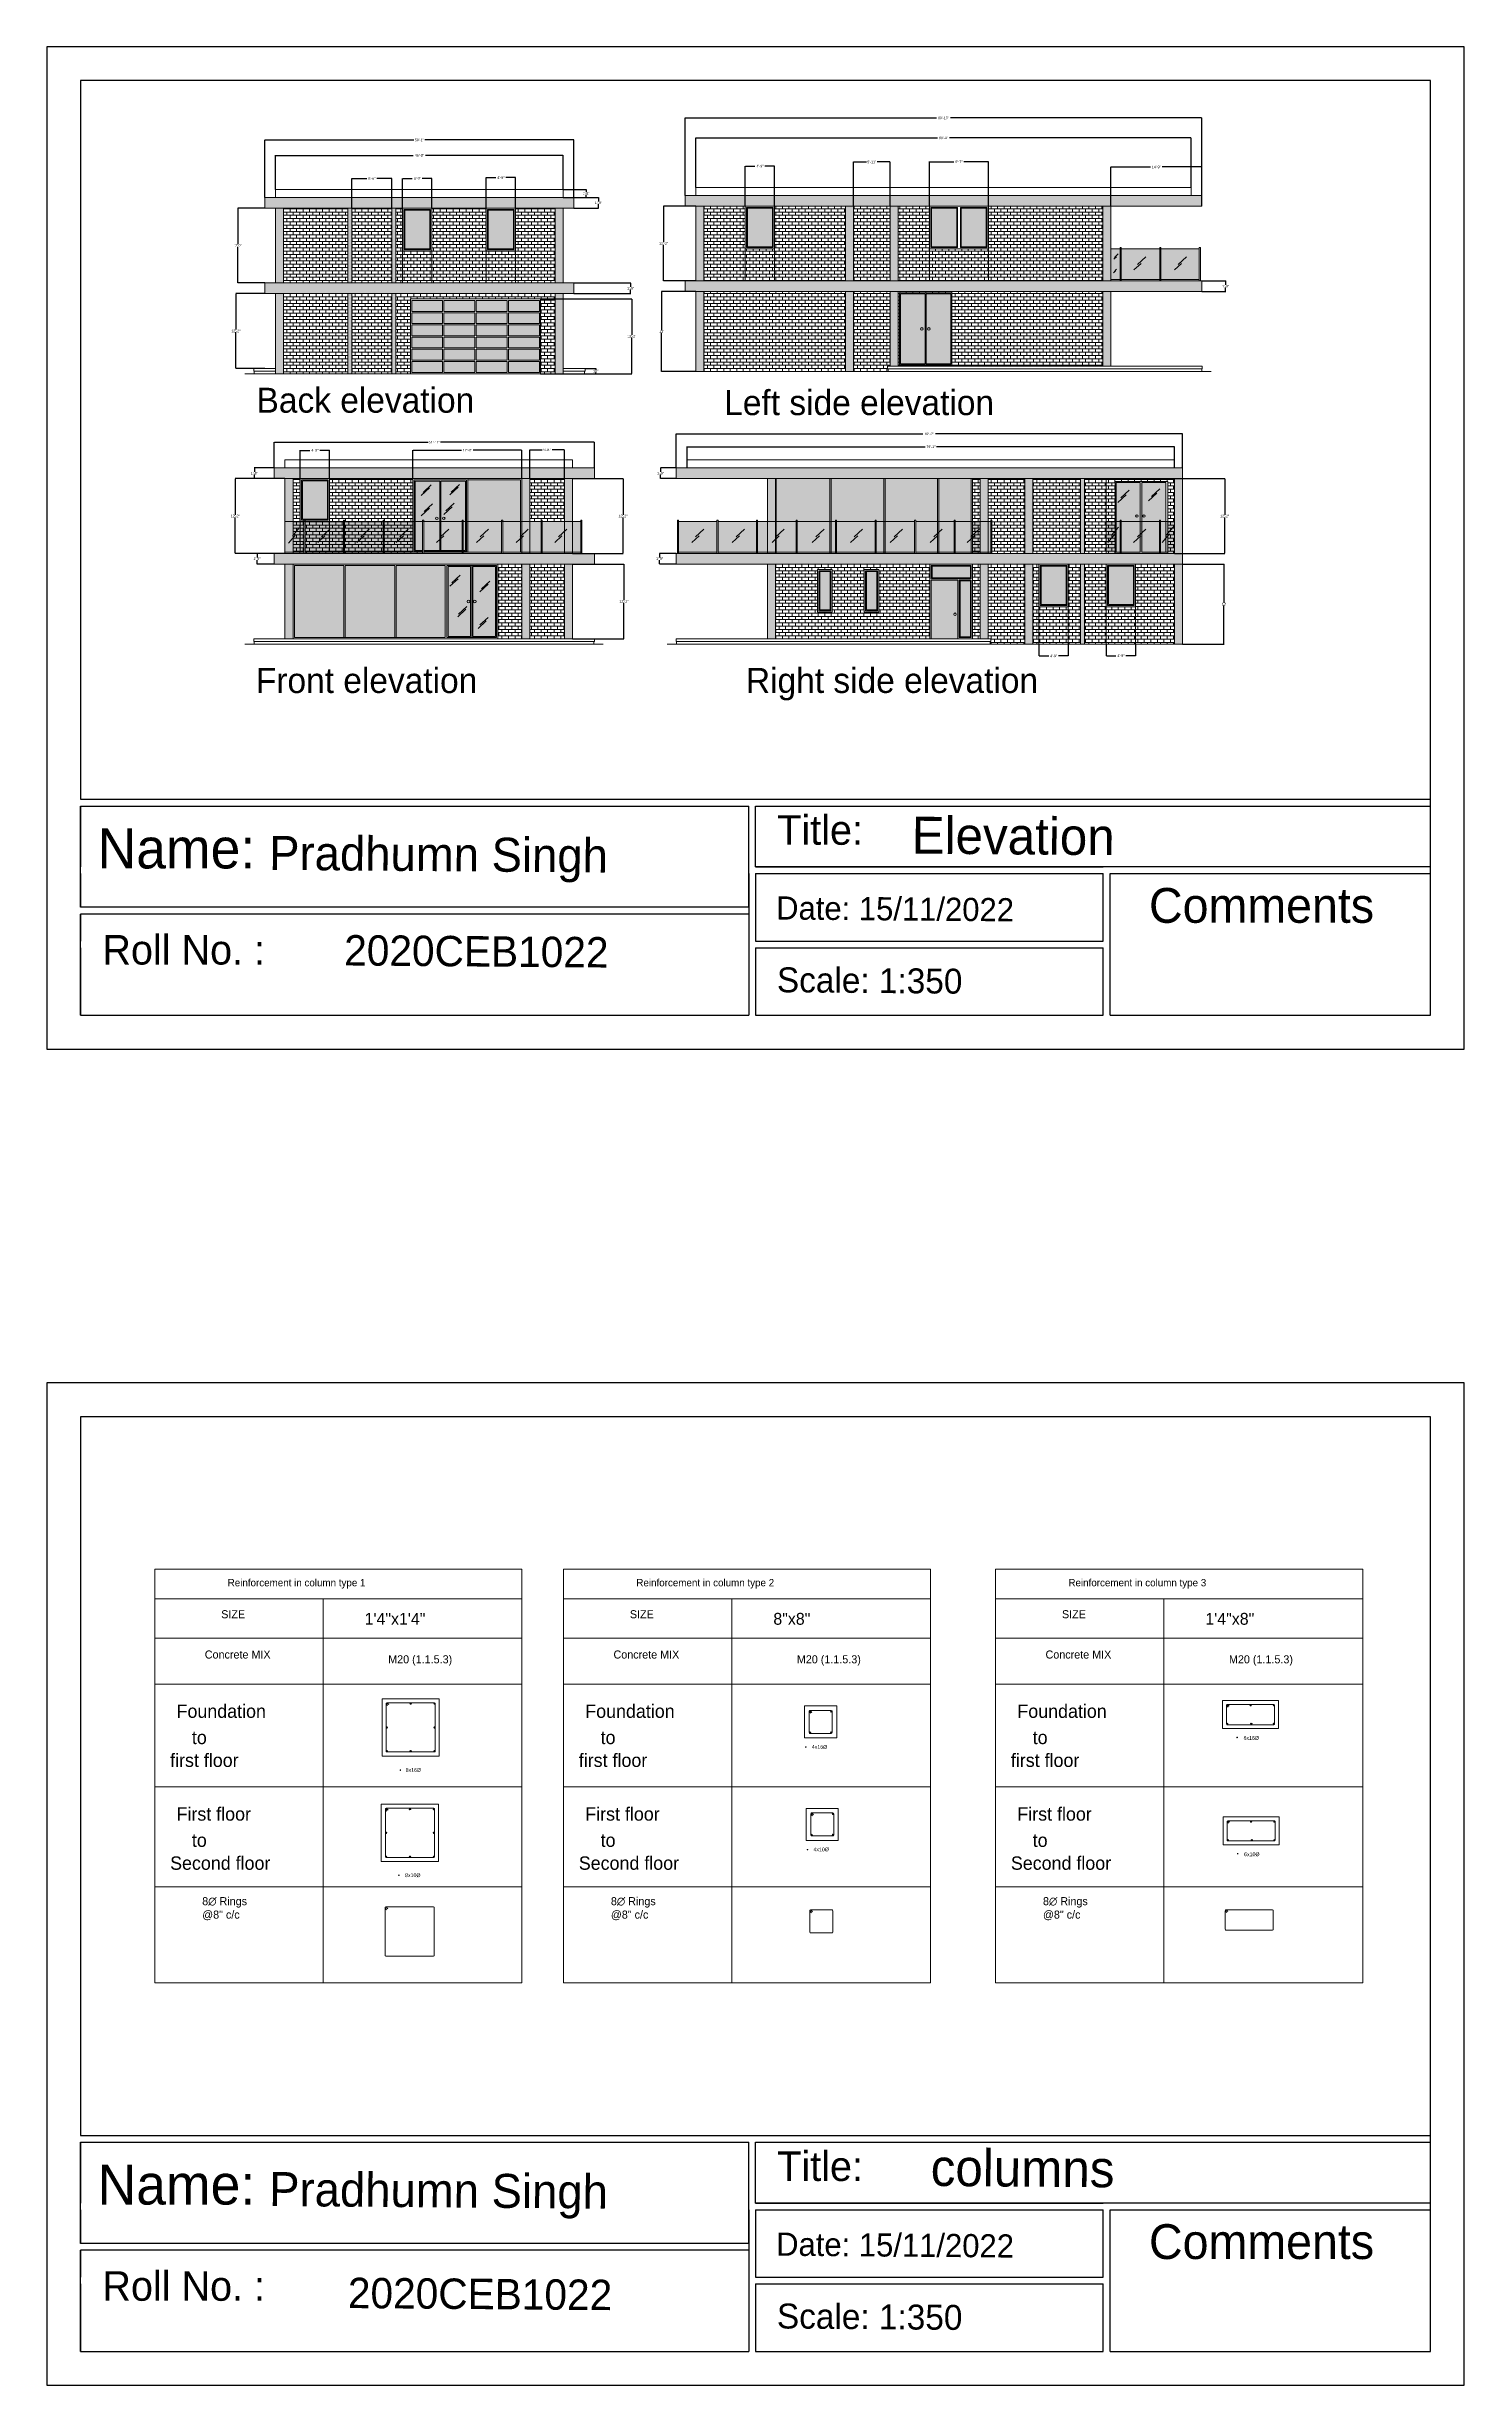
# Model space of a CAD drawing. Header units: millimetres. Extents: x 268 to 10756, y 109 to 4664.
# Drawn here: x 4045 to 6806, y 109 to 4664 of the extents above; entities that cross this region are included whole.
import ezdxf

# ---------------------------------------------------------------- set-up
doc = ezdxf.new("R2010")
doc.units = ezdxf.units.MM
for name, color, linetype, lineweight in [('Dimention', 7, 'Continuous', 9), ('hatching', 7, 'Continuous', 9), ('section', 7, 'Continuous', 9), ('text', 7, 'Continuous', 9)]:
    doc.layers.add(name, color=color, linetype=linetype, lineweight=lineweight)
doc.layers.add('Frame', color=7, linetype='Continuous')
doc.dimstyles.get("Standard").update_dxf_attribs({"dimtxt": 5, "dimasz": 0.18, "dimexe": 0.18, "dimexo": 0.0625, "dimgap": 0.09, "dimtad": 0, "dimtih": 1, "dimtoh": 1, "dimdec": 0, "dimzin": 0, "dimdsep": 46, "dimlunit": 4, "dimtxsty": 'Standard', "dimcen": 0.09, "dimadec": 1, "dimazin": 0, "dimtfac": 1, "dimtdec": 0, "dimtofl": 0, "dimtmove": 0, "dimatfit": 3, "dimfxl": 1, "dimfrac": 2, "dimtolj": 1, "dimtzin": 0, "dimarcsym": 0})
pattern_1 = [(0, (-2.049, 760.6995), (0, 6.35), []), (90, (-2.049, 760.7), (-12.7, 8e-16), [6.35, -6.35]), (90, (4.301, 760.7), (-12.7, 8e-16), [-6.35, 6.35])]

msp = doc.modelspace()

# ---------------------------------------------------------------- texts
at = {"layer": 'Frame'}
for s, height, p in [('Title:', 57.6, (5468, 3109.8)), ('Name:', 77.97, (4144.3, 3063.7)), ('Comments', 67.8, (6192, 2957.8)), ('Roll No. :', 57.6, (4153.7, 2876.5)), ('Title:', 57.6, (5468, 507.3)), ('Name:', 77.97, (4144.3, 461.3)), ('Comments', 67.8, (6192, 355.3)), ('Roll No. :', 57.6, (4153.7, 274))]:
    msp.add_text(s, height=height, dxfattribs=at).set_placement(p)
for s, height, p in [('Elevation', 71.87, (5729.6, 3092.7)), ('Pradhumn Singh', 66.222, (4478.3, 3061)), ('Date: 15/11/2022', 45.137, (5465.7, 2964.3)), ('2020CEB1022', 59.173, (4624.4, 2874.8)), ('Scale: 1:350', 48.589, (5467.2, 2822.6)), ('columns', 71.87, (5766.6, 497.7)), ('Pradhumn Singh', 66.222, (4478.3, 458.6)), ('Date: 15/11/2022', 45.137, (5465.7, 361.8)), ('2020CEB1022', 59.173, (4631.6, 259.8)), ('Scale: 1:350', 48.589, (5467.2, 220.1))]:
    msp.add_text(s, height=height, rotation=359.5369, dxfattribs=at).set_placement(p)
at = {"layer": 'text'}
for s, height, p in [('Back elevation', 48.75, (4453.9, 3951.3)), ('Left side elevation', 48.75, (5364.7, 3946.6)), ('Front elevation', 48.75, (4452.6, 3405.4)), ('Right side elevation', 48.75, (5407, 3405.5)), ('Reinforcement in column type 1', 14.27, (4397.7, 1665.5)), ('Reinforcement in column type 2', 14.27, (5193.6, 1665.5)), ('Reinforcement in column type 3', 14.27, (6035.1, 1665.5)), ('1\'4"x1\'4"', 23.2, (4664.4, 1590.6)), ('8"x8"', 23.2, (5460.4, 1590.6)), ('1\'4"x8"', 23.2, (6301.8, 1590.6)), ('Foundation', 26.01, (4298.1, 1409.3)), ('Foundation', 26.01, (5094.1, 1409.3)), ('Foundation', 26.01, (5935.6, 1409.3)), ('   to ', 26.01, (4299, 1358.2)), ('   to ', 26.01, (5095, 1358.2)), ('   to ', 26.01, (5936.5, 1358.2)), ('6x16%%C', 7.37, (6376.1, 1366.4)), ('first floor', 26.007, (4285.6, 1313.7)), ('first floor', 26.007, (5081.5, 1313.7)), ('4x16%%C', 7.37, (5535.3, 1349)), ('first floor', 26.007, (5923, 1313.7)), ('8x16%%C', 7.37, (4744.2, 1304.2)), ('First floor', 26.007, (4298.1, 1209.1)), ('First floor', 26.007, (5094.1, 1209.1)), ('First floor', 26.007, (5935.6, 1209.1)), ('Second floor', 26.007, (4285.6, 1113.4)), ('   to ', 26.01, (4299, 1158)), ('Second floor', 26.007, (5081.5, 1113.4)), ('   to ', 26.01, (5095, 1158)), ('4x10%%C', 7.37, (5538.5, 1149.4)), ('Second floor', 26.007, (5923, 1113.4)), ('   to ', 26.01, (5936.5, 1158)), ('6x10%%C', 7.37, (6377.2, 1139.9)), ('8x10%%C', 7.37, (4743.2, 1099.1))]:
    msp.add_text(s, height=height, dxfattribs=at).set_placement(p)
at = {"layer": 'text', "attachment_point": 1}
for s, insert, char_height, width in [('SIZE', (4385.1, 1619), 15.67, 0.309), ('SIZE', (5181, 1619), 15.67, 0.309), ('SIZE', (6022.5, 1619), 15.67, 0.309), ('Concrete MIX', (4353.1, 1540.5), 15.668, 182.998), ('M20 (1.1.5.3)', (4710.3, 1531.2), 15.668, 134.146), ('Concrete MIX', (5149.1, 1540.5), 15.668, 182.998), ('M20 (1.1.5.3)', (5506.2, 1531.2), 15.668, 134.146), ('Concrete MIX', (5990.5, 1540.5), 15.668, 182.998), ('M20 (1.1.5.3)', (6347.7, 1531.2), 15.668, 134.146), ('8∅ Rings \\P@8" c/c', (4348.1, 1060.1), 15.67, 181.576), ('8∅ Rings \\P@8" c/c', (5144, 1060.1), 15.67, 181.576), ('8∅ Rings \\P@8" c/c', (5985.5, 1060.1), 15.67, 181.576)]:
    msp.add_mtext(s, dxfattribs=dict(at, insert=insert, char_height=char_height, width=width))

# ---------------------------------------------------------------- blocks, each defined once
blk = doc.blocks.new('*U103')
at = {"layer": 'section'}
blk.add_lwpolyline([(-30.1, 10.6), (30.1, 10.6), (30.1, -10.6), (-30.1, -10.6)], close=True, dxfattribs=at)
blk = doc.blocks.new('*U104')
at = {"layer": 'section', "color": 0, "linetype": 'ByBlock', "lineweight": -2, "transparency": 16777216}
for p in [(0, 118.6), (0, 94.9), (62.8, 118.6), (62.8, 94.9), (125.7, 118.6), (125.7, 94.9), (188.5, 118.6), (188.5, 94.9), (0, 71.2), (0, 47.5), (62.8, 71.2), (62.8, 47.5), (125.7, 71.2), (125.7, 47.5), (188.5, 71.2), (188.5, 47.5), (0, 23.7), (0, 0), (62.8, 23.7), (62.8, 0), (125.7, 23.7), (125.7, 0), (188.5, 23.7), (188.5, 0)]:
    blk.add_blockref('*U103', p, dxfattribs=at)
blk = doc.blocks.new('*D107')
at = {"layer": 'Defpoints', "color": 0, "transparency": 16777216}
for p in [(5007.1, 4172.9), (5007.1, 4027.3), (5184.7, 4027.3)]:
    blk.add_point(p, dxfattribs=at)
at = {"layer": 'Dimention', "color": 0, "lineweight": -2, "transparency": 16777216}
for p, q in [((5007.2, 4172.9), (5184.9, 4172.9)), ((5184.7, 4172.7), (5184.7, 4102.7)), ((5184.7, 4027.5), (5184.7, 4097.5)), ((5007.2, 4027.3), (5184.9, 4027.3))]:
    blk.add_line(p, q, dxfattribs=at)
at = {"layer": 'Dimention', "color": 0, "transparency": 16777216}
for points in [[(5184.6, 4172.7), (5184.7, 4172.7), (5184.7, 4172.9)], [(5184.6, 4027.5), (5184.7, 4027.5), (5184.7, 4027.3)]]:
    blk.add_solid(points, dxfattribs=at)
at = {"layer": 'Dimention', "color": 0, "transparency": 16777216, "insert": (5184.7, 4100.1), "char_height": 5, "attachment_point": 5}
blk.add_mtext('\\A1;12\'-2"', dxfattribs=at)
blk = doc.blocks.new('*D108')
at = {"layer": 'Defpoints', "color": 0, "transparency": 16777216}
for p in [(4470.3, 4183.3), (4413.6, 4037.7), (4470.3, 4037.7)]:
    blk.add_point(p, dxfattribs=at)
at = {"layer": 'Dimention', "color": 0, "lineweight": -2, "transparency": 16777216}
for p, q in [((4470.2, 4183.3), (4413.4, 4183.3)), ((4413.6, 4183.1), (4413.6, 4113.1)), ((4413.6, 4037.9), (4413.6, 4107.9)), ((4470.2, 4037.7), (4413.4, 4037.7))]:
    blk.add_line(p, q, dxfattribs=at)
at = {"layer": 'Dimention', "color": 0, "transparency": 16777216}
for points in [[(4413.6, 4183.1), (4413.6, 4183.1), (4413.6, 4183.3)], [(4413.6, 4037.9), (4413.6, 4037.9), (4413.6, 4037.7)]]:
    blk.add_solid(points, dxfattribs=at)
at = {"layer": 'Dimention', "color": 0, "transparency": 16777216, "insert": (4413.6, 4110.5), "char_height": 5, "attachment_point": 5}
blk.add_mtext('\\A1;12\'-2"', dxfattribs=at)
blk = doc.blocks.new('*D109')
at = {"layer": 'Defpoints', "color": 0, "transparency": 16777216}
for p in [(5093.6, 4037.7), (5093.6, 4027.3), (5114.5, 4027.3)]:
    blk.add_point(p, dxfattribs=at)
at = {"layer": 'Dimention', "color": 0, "lineweight": -2, "transparency": 16777216}
for p, q in [((5093.6, 4037.7), (5114.7, 4037.7)), ((5093.6, 4027.3), (5114.7, 4027.3)), ((5114.5, 4037.5), (5114.5, 4035.1)), ((5114.5, 4027.5), (5114.5, 4029.9))]:
    blk.add_line(p, q, dxfattribs=at)
at = {"layer": 'Dimention', "color": 0, "transparency": 16777216}
for points in [[(5114.5, 4037.5), (5114.5, 4037.5), (5114.5, 4037.7)], [(5114.5, 4027.5), (5114.5, 4027.5), (5114.5, 4027.3)]]:
    blk.add_solid(points, dxfattribs=at)
at = {"layer": 'Dimention', "color": 0, "transparency": 16777216, "insert": (5114.5, 4032.5), "char_height": 5, "attachment_point": 5}
blk.add_mtext('\\A1;10"', dxfattribs=at)
blk = doc.blocks.new('*D110')
at = {"layer": 'Defpoints', "color": 0, "transparency": 16777216}
for p in [(5071.7, 4204.1), (5071.7, 4183.3), (5182.4, 4183.3)]:
    blk.add_point(p, dxfattribs=at)
at = {"layer": 'Dimention', "color": 0, "lineweight": -2, "transparency": 16777216}
for p, q in [((5071.8, 4204.1), (5182.6, 4204.1)), ((5182.4, 4203.9), (5182.4, 4196.3)), ((5182.4, 4183.5), (5182.4, 4191.1)), ((5071.8, 4183.3), (5182.6, 4183.3))]:
    blk.add_line(p, q, dxfattribs=at)
at = {"layer": 'Dimention', "color": 0, "transparency": 16777216}
for points in [[(5182.3, 4203.9), (5182.4, 4203.9), (5182.4, 4204.1)], [(5182.3, 4183.5), (5182.4, 4183.5), (5182.4, 4183.3)]]:
    blk.add_solid(points, dxfattribs=at)
at = {"layer": 'Dimention', "color": 0, "transparency": 16777216, "insert": (5182.4, 4193.7), "char_height": 5, "attachment_point": 5}
blk.add_mtext('\\A1;1\'-9"', dxfattribs=at)
blk = doc.blocks.new('*D111')
at = {"layer": 'Defpoints', "color": 0, "transparency": 16777216}
for p in [(4470.3, 4349.7), (4417.4, 4204.1), (4470.3, 4204.1)]:
    blk.add_point(p, dxfattribs=at)
at = {"layer": 'Dimention', "color": 0, "lineweight": -2, "transparency": 16777216}
for p, q in [((4470.2, 4349.7), (4417.2, 4349.7)), ((4417.4, 4349.5), (4417.4, 4279.5)), ((4417.4, 4204.3), (4417.4, 4274.3)), ((4470.2, 4204.1), (4417.2, 4204.1))]:
    blk.add_line(p, q, dxfattribs=at)
at = {"layer": 'Dimention', "color": 0, "transparency": 16777216}
for points in [[(4417.4, 4349.5), (4417.4, 4349.5), (4417.4, 4349.7)], [(4417.4, 4204.3), (4417.4, 4204.3), (4417.4, 4204.1)]]:
    blk.add_solid(points, dxfattribs=at)
at = {"layer": 'Dimention', "color": 0, "transparency": 16777216, "insert": (4417.4, 4276.9), "char_height": 5, "attachment_point": 5}
blk.add_mtext('\\A1;12\'-2"', dxfattribs=at)
blk = doc.blocks.new('*D112')
at = {"layer": 'Defpoints', "color": 0, "transparency": 16777216}
for p in [(5071.7, 4370.5), (5071.7, 4349.7), (5119.6, 4349.7)]:
    blk.add_point(p, dxfattribs=at)
at = {"layer": 'Dimention', "color": 0, "lineweight": -2, "transparency": 16777216}
for p, q in [((5071.8, 4370.5), (5119.8, 4370.5)), ((5071.8, 4349.7), (5119.8, 4349.7)), ((5119.6, 4370.3), (5119.6, 4362.7)), ((5119.6, 4349.9), (5119.6, 4357.5))]:
    blk.add_line(p, q, dxfattribs=at)
at = {"layer": 'Dimention', "color": 0, "transparency": 16777216}
for points in [[(5119.6, 4370.3), (5119.6, 4370.3), (5119.6, 4370.5)], [(5119.6, 4349.9), (5119.6, 4349.9), (5119.6, 4349.7)]]:
    blk.add_solid(points, dxfattribs=at)
at = {"layer": 'Dimention', "color": 0, "transparency": 16777216, "insert": (5119.6, 4360.1), "char_height": 5, "attachment_point": 5}
blk.add_mtext('\\A1;1\'-9"', dxfattribs=at)
blk = doc.blocks.new('*D113')
at = {"layer": 'Defpoints', "color": 0, "transparency": 16777216}
for p in [(5071.7, 4482.6), (4470.3, 4370.5), (5071.7, 4370.5)]:
    blk.add_point(p, dxfattribs=at)
at = {"layer": 'Dimention', "color": 0, "lineweight": -2, "transparency": 16777216}
for p, q in [((4470.3, 4370.6), (4470.3, 4482.7)), ((4470.4, 4482.6), (4760.1, 4482.6)), ((5071.5, 4482.6), (4781.9, 4482.6)), ((5071.7, 4370.6), (5071.7, 4482.7))]:
    blk.add_line(p, q, dxfattribs=at)
at = {"layer": 'Dimention', "color": 0, "transparency": 16777216}
for points in [[(4470.4, 4482.6), (4470.4, 4482.5), (4470.3, 4482.6)], [(5071.5, 4482.6), (5071.5, 4482.5), (5071.7, 4482.6)]]:
    blk.add_solid(points, dxfattribs=at)
at = {"layer": 'Dimention', "color": 0, "transparency": 16777216, "insert": (4771, 4482.6), "char_height": 5, "attachment_point": 5}
blk.add_mtext('\\A1;50\'-1"', dxfattribs=at)
blk = doc.blocks.new('*D114')
at = {"layer": 'Defpoints', "color": 0, "transparency": 16777216}
for p in [(5050.9, 4452.4), (4491.1, 4386.1), (5050.9, 4386.1)]:
    blk.add_point(p, dxfattribs=at)
at = {"layer": 'Dimention', "color": 0, "lineweight": -2, "transparency": 16777216}
for p, q in [((4491.1, 4386.2), (4491.1, 4452.6)), ((4491.2, 4452.4), (4758.8, 4452.4)), ((5050.7, 4452.4), (4783.2, 4452.4)), ((5050.9, 4386.2), (5050.9, 4452.6))]:
    blk.add_line(p, q, dxfattribs=at)
at = {"layer": 'Dimention', "color": 0, "transparency": 16777216}
for points in [[(4491.2, 4452.4), (4491.2, 4452.4), (4491.1, 4452.4)], [(5050.7, 4452.4), (5050.7, 4452.4), (5050.9, 4452.4)]]:
    blk.add_solid(points, dxfattribs=at)
at = {"layer": 'Dimention', "color": 0, "transparency": 16777216, "insert": (4771, 4452.4), "char_height": 5, "attachment_point": 5}
blk.add_mtext('\\A1;46\'-8"', dxfattribs=at)
blk = doc.blocks.new('*D115')
at = {"layer": 'Defpoints', "color": 0, "transparency": 16777216}
for p in [(5050.9, 4386.1), (5050.9, 4370.5), (5095.8, 4370.5)]:
    blk.add_point(p, dxfattribs=at)
at = {"layer": 'Dimention', "color": 0, "lineweight": -2, "transparency": 16777216}
for p, q in [((5051, 4386.1), (5096, 4386.1)), ((5095.8, 4385.9), (5095.8, 4380.9)), ((5095.8, 4370.7), (5095.8, 4375.7)), ((5051, 4370.5), (5096, 4370.5))]:
    blk.add_line(p, q, dxfattribs=at)
at = {"layer": 'Dimention', "color": 0, "transparency": 16777216}
for points in [[(5095.7, 4385.9), (5095.8, 4385.9), (5095.8, 4386.1)], [(5095.7, 4370.7), (5095.8, 4370.7), (5095.8, 4370.5)]]:
    blk.add_solid(points, dxfattribs=at)
at = {"layer": 'Dimention', "color": 0, "transparency": 16777216, "insert": (5095.8, 4378.3), "char_height": 5, "attachment_point": 5}
blk.add_mtext('\\A1;1\'-4"', dxfattribs=at)
blk = doc.blocks.new('*D116')
at = {"layer": 'Defpoints', "color": 0, "transparency": 16777216}
for p in [(4717.6, 4407.5), (4639.6, 4349.7), (4717.6, 4349.7)]:
    blk.add_point(p, dxfattribs=at)
at = {"layer": 'Dimention', "color": 0, "lineweight": -2, "transparency": 16777216}
for p, q in [((4639.6, 4349.8), (4639.6, 4407.7)), ((4639.7, 4407.5), (4668.9, 4407.5)), ((4717.4, 4407.5), (4688.2, 4407.5)), ((4717.6, 4349.8), (4717.6, 4407.7))]:
    blk.add_line(p, q, dxfattribs=at)
at = {"layer": 'Dimention', "color": 0, "transparency": 16777216}
for points in [[(4639.7, 4407.6), (4639.7, 4407.5), (4639.6, 4407.5)], [(4717.4, 4407.6), (4717.4, 4407.5), (4717.6, 4407.5)]]:
    blk.add_solid(points, dxfattribs=at)
at = {"layer": 'Dimention', "color": 0, "transparency": 16777216, "insert": (4678.6, 4407.5), "char_height": 5, "attachment_point": 5}
blk.add_mtext('\\A1;6\'-6"', dxfattribs=at)
blk = doc.blocks.new('*D117')
at = {"layer": 'Defpoints', "color": 0, "transparency": 16777216}
for p in [(4795.6, 4407.5), (4738.4, 4349.7), (4795.6, 4349.7)]:
    blk.add_point(p, dxfattribs=at)
at = {"layer": 'Dimention', "color": 0, "lineweight": -2, "transparency": 16777216}
for p, q in [((4738.4, 4349.8), (4738.4, 4407.7)), ((4738.5, 4407.5), (4757.3, 4407.5)), ((4795.4, 4407.5), (4776.6, 4407.5)), ((4795.6, 4349.8), (4795.6, 4407.7))]:
    blk.add_line(p, q, dxfattribs=at)
at = {"layer": 'Dimention', "color": 0, "transparency": 16777216}
for points in [[(4738.5, 4407.6), (4738.5, 4407.5), (4738.4, 4407.5)], [(4795.4, 4407.6), (4795.4, 4407.5), (4795.6, 4407.5)]]:
    blk.add_solid(points, dxfattribs=at)
at = {"layer": 'Dimention', "color": 0, "transparency": 16777216, "insert": (4767, 4407.5), "char_height": 5, "attachment_point": 5}
blk.add_mtext('\\A1;4\'-9"', dxfattribs=at)
blk = doc.blocks.new('*D118')
at = {"layer": 'Defpoints', "color": 0, "transparency": 16777216}
for p in [(4958.3, 4409.1), (4901.1, 4349.7), (4958.3, 4349.7)]:
    blk.add_point(p, dxfattribs=at)
at = {"layer": 'Dimention', "color": 0, "lineweight": -2, "transparency": 16777216}
for p, q in [((4901.1, 4349.8), (4901.1, 4409.3)), ((4901.3, 4409.1), (4920.1, 4409.1)), ((4958.2, 4409.1), (4939.4, 4409.1)), ((4958.3, 4349.8), (4958.3, 4409.3))]:
    blk.add_line(p, q, dxfattribs=at)
at = {"layer": 'Dimention', "color": 0, "transparency": 16777216}
for points in [[(4901.3, 4409.2), (4901.3, 4409.1), (4901.1, 4409.1)], [(4958.2, 4409.2), (4958.2, 4409.1), (4958.3, 4409.1)]]:
    blk.add_solid(points, dxfattribs=at)
at = {"layer": 'Dimention', "color": 0, "transparency": 16777216, "insert": (4929.7, 4409.1), "char_height": 5, "attachment_point": 5}
blk.add_mtext('\\A1;4\'-9"', dxfattribs=at)
blk = doc.blocks.new('*D119')
at = {"layer": 'Defpoints', "color": 0, "transparency": 16777216}
for p in [(5309.5, 4353.7), (5246.6, 4208.1), (5309.5, 4208.1)]:
    blk.add_point(p, dxfattribs=at)
at = {"layer": 'Dimention', "color": 0, "lineweight": -2, "transparency": 16777216}
for p, q in [((5309.4, 4353.7), (5246.4, 4353.7)), ((5246.6, 4353.5), (5246.6, 4283.5)), ((5246.6, 4208.3), (5246.6, 4278.3)), ((5309.4, 4208.1), (5246.4, 4208.1))]:
    blk.add_line(p, q, dxfattribs=at)
at = {"layer": 'Dimention', "color": 0, "transparency": 16777216}
for points in [[(5246.6, 4353.5), (5246.6, 4353.5), (5246.6, 4353.7)], [(5246.6, 4208.3), (5246.6, 4208.3), (5246.6, 4208.1)]]:
    blk.add_solid(points, dxfattribs=at)
at = {"layer": 'Dimention', "color": 0, "transparency": 16777216, "insert": (5246.6, 4280.9), "char_height": 5, "attachment_point": 5}
blk.add_mtext('\\A1;12\'-2"', dxfattribs=at)
blk = doc.blocks.new('*D120')
at = {"layer": 'Defpoints', "color": 0, "transparency": 16777216}
for p in [(5309.5, 4187.3), (5242.6, 4031.3), (5309.5, 4031.3)]:
    blk.add_point(p, dxfattribs=at)
at = {"layer": 'Dimention', "color": 0, "lineweight": -2, "transparency": 16777216}
for p, q in [((5309.4, 4187.3), (5242.4, 4187.3)), ((5242.6, 4187.1), (5242.6, 4111.9)), ((5242.6, 4031.5), (5242.6, 4106.7)), ((5309.4, 4031.3), (5242.4, 4031.3))]:
    blk.add_line(p, q, dxfattribs=at)
at = {"layer": 'Dimention', "color": 0, "transparency": 16777216}
for points in [[(5242.5, 4187.1), (5242.6, 4187.1), (5242.6, 4187.3)], [(5242.5, 4031.5), (5242.6, 4031.5), (5242.6, 4031.3)]]:
    blk.add_solid(points, dxfattribs=at)
at = {"layer": 'Dimention', "color": 0, "transparency": 16777216, "insert": (5242.6, 4109.3), "char_height": 5, "attachment_point": 5}
blk.add_mtext("\\A1;13'", dxfattribs=at)
blk = doc.blocks.new('*D121')
at = {"layer": 'Defpoints', "color": 0, "transparency": 16777216}
for p in [(6294.6, 4208.1), (6294.6, 4187.3), (6341.2, 4187.3)]:
    blk.add_point(p, dxfattribs=at)
at = {"layer": 'Dimention', "color": 0, "lineweight": -2, "transparency": 16777216}
for p, q in [((6294.7, 4208.1), (6341.4, 4208.1)), ((6341.2, 4207.9), (6341.2, 4200.3)), ((6341.2, 4187.5), (6341.2, 4195.1)), ((6294.7, 4187.3), (6341.4, 4187.3))]:
    blk.add_line(p, q, dxfattribs=at)
at = {"layer": 'Dimention', "color": 0, "transparency": 16777216}
for points in [[(6341.2, 4207.9), (6341.2, 4207.9), (6341.2, 4208.1)], [(6341.2, 4187.5), (6341.2, 4187.5), (6341.2, 4187.3)]]:
    blk.add_solid(points, dxfattribs=at)
at = {"layer": 'Dimention', "color": 0, "transparency": 16777216, "insert": (6341.2, 4197.7), "char_height": 5, "attachment_point": 5}
blk.add_mtext('\\A1;1\'-9"', dxfattribs=at)
blk = doc.blocks.new('*D122')
at = {"layer": 'Defpoints', "color": 0, "transparency": 16777216}
for p in [(6294.6, 4525.5), (5288.7, 4374.5), (6294.6, 4374.5)]:
    blk.add_point(p, dxfattribs=at)
at = {"layer": 'Dimention', "color": 0, "lineweight": -2, "transparency": 16777216}
for p, q in [((5288.7, 4374.6), (5288.7, 4525.7)), ((5288.9, 4525.5), (5778.2, 4525.5)), ((6294.4, 4525.5), (5805.1, 4525.5)), ((6294.6, 4374.6), (6294.6, 4525.7))]:
    blk.add_line(p, q, dxfattribs=at)
at = {"layer": 'Dimention', "color": 0, "transparency": 16777216}
for points in [[(5288.9, 4525.6), (5288.9, 4525.5), (5288.7, 4525.5)], [(6294.4, 4525.6), (6294.4, 4525.5), (6294.6, 4525.5)]]:
    blk.add_solid(points, dxfattribs=at)
at = {"layer": 'Dimention', "color": 0, "transparency": 16777216, "insert": (5791.6, 4525.5), "char_height": 5, "attachment_point": 5}
blk.add_mtext('\\A1;83\'-10"', dxfattribs=at)
blk = doc.blocks.new('*D123')
at = {"layer": 'Defpoints', "color": 0, "transparency": 16777216}
for p in [(6273.8, 4486.6), (5309.5, 4390.1), (6273.8, 4390.1)]:
    blk.add_point(p, dxfattribs=at)
at = {"layer": 'Dimention', "color": 0, "lineweight": -2, "transparency": 16777216}
for p, q in [((5309.5, 4390.2), (5309.5, 4486.7)), ((5309.7, 4486.6), (5779.9, 4486.6)), ((6273.6, 4486.6), (5803.4, 4486.6)), ((6273.8, 4390.2), (6273.8, 4486.7))]:
    blk.add_line(p, q, dxfattribs=at)
at = {"layer": 'Dimention', "color": 0, "transparency": 16777216}
for points in [[(5309.7, 4486.6), (5309.7, 4486.5), (5309.5, 4486.6)], [(6273.6, 4486.6), (6273.6, 4486.5), (6273.8, 4486.6)]]:
    blk.add_solid(points, dxfattribs=at)
at = {"layer": 'Dimention', "color": 0, "transparency": 16777216, "insert": (5791.6, 4486.6), "char_height": 5, "attachment_point": 5}
blk.add_mtext('\\A1;80\'-4"', dxfattribs=at)
blk = doc.blocks.new('*D124')
at = {"layer": 'Defpoints', "color": 0, "transparency": 16777216}
for p in [(5462.9, 4431.6), (5405.7, 4353.7), (5462.9, 4353.7)]:
    blk.add_point(p, dxfattribs=at)
at = {"layer": 'Dimention', "color": 0, "lineweight": -2, "transparency": 16777216}
for p, q in [((5405.7, 4353.8), (5405.7, 4431.8)), ((5405.9, 4431.6), (5424.6, 4431.6)), ((5462.7, 4431.6), (5444, 4431.6)), ((5462.9, 4353.8), (5462.9, 4431.8))]:
    blk.add_line(p, q, dxfattribs=at)
at = {"layer": 'Dimention', "color": 0, "transparency": 16777216}
for points in [[(5405.9, 4431.6), (5405.9, 4431.5), (5405.7, 4431.6)], [(5462.7, 4431.6), (5462.7, 4431.5), (5462.9, 4431.6)]]:
    blk.add_solid(points, dxfattribs=at)
at = {"layer": 'Dimention', "color": 0, "transparency": 16777216, "insert": (5434.3, 4431.6), "char_height": 5, "attachment_point": 5}
blk.add_mtext('\\A1;4\'-9"', dxfattribs=at)
blk = doc.blocks.new('*D125')
at = {"layer": 'Defpoints', "color": 0, "transparency": 16777216}
for p in [(5879.2, 4440.2), (5764.3, 4353.7), (5879.2, 4353.7)]:
    blk.add_point(p, dxfattribs=at)
at = {"layer": 'Dimention', "color": 0, "lineweight": -2, "transparency": 16777216}
for p, q in [((5764.3, 4353.8), (5764.3, 4440.4)), ((5764.5, 4440.2), (5812.1, 4440.2)), ((5879, 4440.2), (5831.4, 4440.2)), ((5879.2, 4353.8), (5879.2, 4440.4))]:
    blk.add_line(p, q, dxfattribs=at)
at = {"layer": 'Dimention', "color": 0, "transparency": 16777216}
for points in [[(5764.5, 4440.2), (5764.5, 4440.2), (5764.3, 4440.2)], [(5879, 4440.2), (5879, 4440.2), (5879.2, 4440.2)]]:
    blk.add_solid(points, dxfattribs=at)
at = {"layer": 'Dimention', "color": 0, "transparency": 16777216, "insert": (5821.8, 4440.2), "char_height": 5, "attachment_point": 5}
blk.add_mtext('\\A1;9\'-7"', dxfattribs=at)
blk = doc.blocks.new('*D126')
at = {"layer": 'Defpoints', "color": 0, "transparency": 16777216}
for p in [(5687.6, 4439.7), (5616.3, 4353.7), (5687.6, 4353.7)]:
    blk.add_point(p, dxfattribs=at)
at = {"layer": 'Dimention', "color": 0, "lineweight": -2, "transparency": 16777216}
for p, q in [((5616.3, 4353.8), (5616.3, 4439.8)), ((5616.5, 4439.7), (5641.5, 4439.7)), ((5687.5, 4439.7), (5662.5, 4439.7)), ((5687.6, 4353.8), (5687.6, 4439.8))]:
    blk.add_line(p, q, dxfattribs=at)
at = {"layer": 'Dimention', "color": 0, "transparency": 16777216}
for points in [[(5616.5, 4439.7), (5616.5, 4439.6), (5616.3, 4439.7)], [(5687.5, 4439.7), (5687.5, 4439.6), (5687.6, 4439.7)]]:
    blk.add_solid(points, dxfattribs=at)
at = {"layer": 'Dimention', "color": 0, "transparency": 16777216, "insert": (5652, 4439.7), "char_height": 5, "attachment_point": 5}
blk.add_mtext('\\A1;5\'-11"', dxfattribs=at)
blk = doc.blocks.new('*D127')
at = {"layer": 'Defpoints', "color": 0, "transparency": 16777216}
for p in [(6294.6, 4429.9), (6117.8, 4353.7), (6294.6, 4353.7)]:
    blk.add_point(p, dxfattribs=at)
at = {"layer": 'Dimention', "color": 0, "lineweight": -2, "transparency": 16777216}
for p, q in [((6117.8, 4353.8), (6117.8, 4430)), ((6118, 4429.9), (6194.9, 4429.9)), ((6294.4, 4429.9), (6217.5, 4429.9)), ((6294.6, 4353.8), (6294.6, 4430))]:
    blk.add_line(p, q, dxfattribs=at)
at = {"layer": 'Dimention', "color": 0, "transparency": 16777216}
for points in [[(6118, 4429.9), (6118, 4429.8), (6117.8, 4429.9)], [(6294.4, 4429.9), (6294.4, 4429.8), (6294.6, 4429.9)]]:
    blk.add_solid(points, dxfattribs=at)
at = {"layer": 'Dimention', "color": 0, "transparency": 16777216, "insert": (6206.2, 4429.9), "char_height": 5, "attachment_point": 5}
blk.add_mtext('\\A1;14\'-9"', dxfattribs=at)
blk = doc.blocks.new('*D128')
at = {"layer": 'Defpoints', "color": 0, "transparency": 16777216}
for p in [(4488.5, 3843.7), (4449.7, 3822.9), (4488.5, 3822.9)]:
    blk.add_point(p, dxfattribs=at)
at = {"layer": 'Dimention', "color": 0, "lineweight": -2, "transparency": 16777216}
for p, q in [((4488.4, 3843.7), (4449.5, 3843.7)), ((4449.7, 3843.6), (4449.7, 3835.9)), ((4449.7, 3823.1), (4449.7, 3830.7)), ((4488.4, 3822.9), (4449.5, 3822.9))]:
    blk.add_line(p, q, dxfattribs=at)
at = {"layer": 'Dimention', "color": 0, "transparency": 16777216}
for points in [[(4449.7, 3843.6), (4449.8, 3843.6), (4449.7, 3843.7)], [(4449.7, 3823.1), (4449.8, 3823.1), (4449.7, 3822.9)]]:
    blk.add_solid(points, dxfattribs=at)
at = {"layer": 'Dimention', "color": 0, "transparency": 16777216, "insert": (4449.7, 3833.3), "char_height": 5, "attachment_point": 5}
blk.add_mtext('\\A1;1\'-9"', dxfattribs=at)
blk = doc.blocks.new('*D129')
at = {"layer": 'Defpoints', "color": 0, "transparency": 16777216}
for p in [(4454.8, 3656.5), (4488.5, 3677.3), (4488.5, 3656.5)]:
    blk.add_point(p, dxfattribs=at)
at = {"layer": 'Dimention', "color": 0, "lineweight": -2, "transparency": 16777216}
for p, q in [((4488.4, 3677.3), (4454.6, 3677.3)), ((4488.4, 3656.5), (4454.6, 3656.5)), ((4454.8, 3677.2), (4454.8, 3669.5)), ((4454.8, 3656.7), (4454.8, 3664.3))]:
    blk.add_line(p, q, dxfattribs=at)
at = {"layer": 'Dimention', "color": 0, "transparency": 16777216}
for points in [[(4454.8, 3677.2), (4454.8, 3677.2), (4454.8, 3677.3)], [(4454.8, 3656.7), (4454.8, 3656.7), (4454.8, 3656.5)]]:
    blk.add_solid(points, dxfattribs=at)
at = {"layer": 'Dimention', "color": 0, "transparency": 16777216, "insert": (4454.8, 3666.9), "char_height": 5, "attachment_point": 5}
blk.add_mtext('\\A1;1\'-9"', dxfattribs=at)
blk = doc.blocks.new('*D130')
at = {"layer": 'Defpoints', "color": 0, "transparency": 16777216}
for p in [(4509.3, 3822.9), (4412.3, 3677.3), (4509.3, 3677.3)]:
    blk.add_point(p, dxfattribs=at)
at = {"layer": 'Dimention', "color": 0, "lineweight": -2, "transparency": 16777216}
for p, q in [((4509.2, 3822.9), (4412.1, 3822.9)), ((4412.3, 3822.8), (4412.3, 3752.7)), ((4412.3, 3677.5), (4412.3, 3747.5)), ((4509.2, 3677.3), (4412.1, 3677.3))]:
    blk.add_line(p, q, dxfattribs=at)
at = {"layer": 'Dimention', "color": 0, "transparency": 16777216}
for points in [[(4412.3, 3822.8), (4412.3, 3822.8), (4412.3, 3822.9)], [(4412.3, 3677.5), (4412.3, 3677.5), (4412.3, 3677.3)]]:
    blk.add_solid(points, dxfattribs=at)
at = {"layer": 'Dimention', "color": 0, "transparency": 16777216, "insert": (4412.3, 3750.1), "char_height": 5, "attachment_point": 5}
blk.add_mtext('\\A1;12\'-2"', dxfattribs=at)
blk = doc.blocks.new('*D131')
at = {"layer": 'Defpoints', "color": 0, "transparency": 16777216}
for p in [(5069.1, 3656.5), (5069.1, 3510.9), (5169.4, 3510.9)]:
    blk.add_point(p, dxfattribs=at)
at = {"layer": 'Dimention', "color": 0, "lineweight": -2, "transparency": 16777216}
for p, q in [((5069.2, 3656.5), (5169.5, 3656.5)), ((5169.4, 3656.4), (5169.4, 3586.3)), ((5169.4, 3511.1), (5169.4, 3581.1)), ((5069.2, 3510.9), (5169.5, 3510.9))]:
    blk.add_line(p, q, dxfattribs=at)
at = {"layer": 'Dimention', "color": 0, "transparency": 16777216}
for points in [[(5169.3, 3656.4), (5169.4, 3656.4), (5169.4, 3656.5)], [(5169.3, 3511.1), (5169.4, 3511.1), (5169.4, 3510.9)]]:
    blk.add_solid(points, dxfattribs=at)
at = {"layer": 'Dimention', "color": 0, "transparency": 16777216, "insert": (5169.4, 3583.7), "char_height": 5, "attachment_point": 5}
blk.add_mtext('\\A1;12\'-2"', dxfattribs=at)
blk = doc.blocks.new('*D132')
at = {"layer": 'Defpoints', "color": 0, "transparency": 16777216}
for p in [(5069.1, 3822.9), (5069.1, 3677.3), (5167.6, 3677.3)]:
    blk.add_point(p, dxfattribs=at)
at = {"layer": 'Dimention', "color": 0, "lineweight": -2, "transparency": 16777216}
for p, q in [((5069.2, 3822.9), (5167.8, 3822.9)), ((5167.6, 3822.8), (5167.6, 3752.7)), ((5167.6, 3677.5), (5167.6, 3747.5)), ((5069.2, 3677.3), (5167.8, 3677.3))]:
    blk.add_line(p, q, dxfattribs=at)
at = {"layer": 'Dimention', "color": 0, "transparency": 16777216}
for points in [[(5167.6, 3822.8), (5167.7, 3822.8), (5167.6, 3822.9)], [(5167.6, 3677.5), (5167.7, 3677.5), (5167.6, 3677.3)]]:
    blk.add_solid(points, dxfattribs=at)
at = {"layer": 'Dimention', "color": 0, "transparency": 16777216, "insert": (5167.6, 3750.1), "char_height": 5, "attachment_point": 5}
blk.add_mtext('\\A1;12\'-2"', dxfattribs=at)
blk = doc.blocks.new('*D133')
at = {"layer": 'Defpoints', "color": 0, "transparency": 16777216}
for p in [(5111.8, 3893.9), (4488.5, 3843.7), (5111.8, 3843.7)]:
    blk.add_point(p, dxfattribs=at)
at = {"layer": 'Dimention', "color": 0, "lineweight": -2, "transparency": 16777216}
for p, q in [((4488.5, 3843.8), (4488.5, 3894)), ((4488.6, 3893.9), (4787.9, 3893.9)), ((5111.6, 3893.9), (4812.3, 3893.9)), ((5111.8, 3843.8), (5111.8, 3894))]:
    blk.add_line(p, q, dxfattribs=at)
at = {"layer": 'Dimention', "color": 0, "transparency": 16777216}
for points in [[(4488.6, 3893.9), (4488.6, 3893.8), (4488.5, 3893.9)], [(5111.6, 3893.9), (5111.6, 3893.8), (5111.8, 3893.9)]]:
    blk.add_solid(points, dxfattribs=at)
at = {"layer": 'Dimention', "color": 0, "transparency": 16777216, "insert": (4800.1, 3893.9), "char_height": 5, "attachment_point": 5}
blk.add_mtext('\\A1;51\'-11"', dxfattribs=at)
blk = doc.blocks.new('*D134')
at = {"layer": 'Defpoints', "color": 0, "transparency": 16777216}
for p in [(5053.5, 3879), (4985.9, 3822.9), (5053.5, 3822.9)]:
    blk.add_point(p, dxfattribs=at)
at = {"layer": 'Dimention', "color": 0, "lineweight": -2, "transparency": 16777216}
for p, q in [((4985.9, 3823), (4985.9, 3879.2)), ((4986.1, 3879), (5010, 3879)), ((5053.3, 3879), (5029.4, 3879)), ((5053.5, 3823), (5053.5, 3879.2))]:
    blk.add_line(p, q, dxfattribs=at)
at = {"layer": 'Dimention', "color": 0, "transparency": 16777216}
for points in [[(4986.1, 3879), (4986.1, 3879), (4985.9, 3879)], [(5053.3, 3879), (5053.3, 3879), (5053.5, 3879)]]:
    blk.add_solid(points, dxfattribs=at)
at = {"layer": 'Dimention', "color": 0, "transparency": 16777216, "insert": (5019.7, 3879), "char_height": 5, "attachment_point": 5}
blk.add_mtext('\\A1;5\'-8"', dxfattribs=at)
blk = doc.blocks.new('*D135')
at = {"layer": 'Defpoints', "color": 0, "transparency": 16777216}
for p in [(4758.4, 3878.3), (4758.4, 3822.9), (4970.3, 3822.9)]:
    blk.add_point(p, dxfattribs=at)
at = {"layer": 'Dimention', "color": 0, "lineweight": -2, "transparency": 16777216}
for p, q in [((4758.4, 3823), (4758.4, 3878.5)), ((4758.6, 3878.3), (4853, 3878.3)), ((4970.1, 3878.3), (4875.7, 3878.3)), ((4970.3, 3823), (4970.3, 3878.5))]:
    blk.add_line(p, q, dxfattribs=at)
at = {"layer": 'Dimention', "color": 0, "transparency": 16777216}
for points in [[(4758.6, 3878.3), (4758.6, 3878.3), (4758.4, 3878.3)], [(4970.1, 3878.3), (4970.1, 3878.3), (4970.3, 3878.3)]]:
    blk.add_solid(points, dxfattribs=at)
at = {"layer": 'Dimention', "color": 0, "transparency": 16777216, "insert": (4864.4, 3878.3), "char_height": 5, "attachment_point": 5}
blk.add_mtext('\\A1;17\'-8"', dxfattribs=at)
blk = doc.blocks.new('*D136')
at = {"layer": 'Defpoints', "color": 0, "transparency": 16777216}
for p in [(4538.9, 3877.9), (4538.9, 3822.9), (4596.1, 3822.9)]:
    blk.add_point(p, dxfattribs=at)
at = {"layer": 'Dimention', "color": 0, "lineweight": -2, "transparency": 16777216}
for p, q in [((4538.9, 3823), (4538.9, 3878.1)), ((4539.1, 3877.9), (4557.9, 3877.9)), ((4595.9, 3877.9), (4577.2, 3877.9)), ((4596.1, 3823), (4596.1, 3878.1))]:
    blk.add_line(p, q, dxfattribs=at)
at = {"layer": 'Dimention', "color": 0, "transparency": 16777216}
for points in [[(4539.1, 3878), (4539.1, 3877.9), (4538.9, 3877.9)], [(4595.9, 3878), (4595.9, 3877.9), (4596.1, 3877.9)]]:
    blk.add_solid(points, dxfattribs=at)
at = {"layer": 'Dimention', "color": 0, "transparency": 16777216, "insert": (4567.5, 3877.9), "char_height": 5, "attachment_point": 5}
blk.add_mtext('\\A1;4\'-9"', dxfattribs=at)
blk = doc.blocks.new('*D137')
at = {"layer": 'Defpoints', "color": 0, "transparency": 16777216}
for p in [(5270.9, 3843.7), (5240.7, 3822.9), (5270.9, 3822.9)]:
    blk.add_point(p, dxfattribs=at)
at = {"layer": 'Dimention', "color": 0, "lineweight": -2, "transparency": 16777216}
for p, q in [((5270.9, 3843.7), (5240.5, 3843.7)), ((5240.7, 3843.6), (5240.7, 3835.9)), ((5240.7, 3823.1), (5240.7, 3830.7)), ((5270.9, 3822.9), (5240.5, 3822.9))]:
    blk.add_line(p, q, dxfattribs=at)
at = {"layer": 'Dimention', "color": 0, "transparency": 16777216}
for points in [[(5240.7, 3843.6), (5240.8, 3843.6), (5240.7, 3843.7)], [(5240.7, 3823.1), (5240.8, 3823.1), (5240.7, 3822.9)]]:
    blk.add_solid(points, dxfattribs=at)
at = {"layer": 'Dimention', "color": 0, "transparency": 16777216, "insert": (5240.7, 3833.3), "char_height": 5, "attachment_point": 5}
blk.add_mtext('\\A1;1\'-9"', dxfattribs=at)
blk = doc.blocks.new('*D138')
at = {"layer": 'Defpoints', "color": 0, "transparency": 16777216}
for p in [(5238.9, 3656.5), (5270.9, 3677.3), (5270.9, 3656.5)]:
    blk.add_point(p, dxfattribs=at)
at = {"layer": 'Dimention', "color": 0, "lineweight": -2, "transparency": 16777216}
for p, q in [((5270.9, 3677.3), (5238.7, 3677.3)), ((5270.9, 3656.5), (5238.7, 3656.5)), ((5238.9, 3677.2), (5238.9, 3669.5)), ((5238.9, 3656.7), (5238.9, 3664.3))]:
    blk.add_line(p, q, dxfattribs=at)
at = {"layer": 'Dimention', "color": 0, "transparency": 16777216}
for points in [[(5238.8, 3677.2), (5238.9, 3677.2), (5238.9, 3677.3)], [(5238.8, 3656.7), (5238.9, 3656.7), (5238.9, 3656.5)]]:
    blk.add_solid(points, dxfattribs=at)
at = {"layer": 'Dimention', "color": 0, "transparency": 16777216, "insert": (5238.9, 3666.9), "char_height": 5, "attachment_point": 5}
blk.add_mtext('\\A1;1\'-9"', dxfattribs=at)
blk = doc.blocks.new('*D139')
at = {"layer": 'Defpoints', "color": 0, "transparency": 16777216}
for p in [(6241.5, 3822.9), (6241.5, 3677.3), (6339.4, 3677.3)]:
    blk.add_point(p, dxfattribs=at)
at = {"layer": 'Dimention', "color": 0, "lineweight": -2, "transparency": 16777216}
for p, q in [((6241.5, 3822.9), (6339.6, 3822.9)), ((6339.4, 3822.8), (6339.4, 3752.7)), ((6339.4, 3677.5), (6339.4, 3747.5)), ((6241.5, 3677.3), (6339.6, 3677.3))]:
    blk.add_line(p, q, dxfattribs=at)
at = {"layer": 'Dimention', "color": 0, "transparency": 16777216}
for points in [[(6339.4, 3822.8), (6339.4, 3822.8), (6339.4, 3822.9)], [(6339.4, 3677.5), (6339.4, 3677.5), (6339.4, 3677.3)]]:
    blk.add_solid(points, dxfattribs=at)
at = {"layer": 'Dimention', "color": 0, "transparency": 16777216, "insert": (6339.4, 3750.1), "char_height": 5, "attachment_point": 5}
blk.add_mtext('\\A1;12\'-2"', dxfattribs=at)
blk = doc.blocks.new('*D140')
at = {"layer": 'Defpoints', "color": 0, "transparency": 16777216}
for p in [(6257.1, 3656.5), (6257.1, 3500.5), (6338, 3500.5)]:
    blk.add_point(p, dxfattribs=at)
at = {"layer": 'Dimention', "color": 0, "lineweight": -2, "transparency": 16777216}
for p, q in [((6257.1, 3656.5), (6338.1, 3656.5)), ((6338, 3656.4), (6338, 3581.1)), ((6338, 3500.7), (6338, 3575.9)), ((6257.1, 3500.5), (6338.1, 3500.5))]:
    blk.add_line(p, q, dxfattribs=at)
at = {"layer": 'Dimention', "color": 0, "transparency": 16777216}
for points in [[(6337.9, 3656.4), (6338, 3656.4), (6338, 3656.5)], [(6337.9, 3500.7), (6338, 3500.7), (6338, 3500.5)]]:
    blk.add_solid(points, dxfattribs=at)
at = {"layer": 'Dimention', "color": 0, "transparency": 16777216, "insert": (6338, 3578.5), "char_height": 5, "attachment_point": 5}
blk.add_mtext("\\A1;13'", dxfattribs=at)
blk = doc.blocks.new('*D141')
at = {"layer": 'Defpoints', "color": 0, "transparency": 16777216}
for p in [(6108.7, 3500.5), (6165.9, 3500.5), (6165.9, 3478.1)]:
    blk.add_point(p, dxfattribs=at)
at = {"layer": 'Dimention', "color": 0, "lineweight": -2, "transparency": 16777216}
for p, q in [((6108.7, 3500.5), (6108.7, 3477.9)), ((6108.9, 3478.1), (6127.6, 3478.1)), ((6165.7, 3478.1), (6147, 3478.1)), ((6165.9, 3500.5), (6165.9, 3477.9))]:
    blk.add_line(p, q, dxfattribs=at)
at = {"layer": 'Dimention', "color": 0, "transparency": 16777216}
for points in [[(6108.9, 3478.1), (6108.9, 3478.1), (6108.7, 3478.1)], [(6165.7, 3478.1), (6165.7, 3478.1), (6165.9, 3478.1)]]:
    blk.add_solid(points, dxfattribs=at)
at = {"layer": 'Dimention', "color": 0, "transparency": 16777216, "insert": (6137.3, 3478.1), "char_height": 5, "attachment_point": 5}
blk.add_mtext('\\A1;4\'-9"', dxfattribs=at)
blk = doc.blocks.new('*D142')
at = {"layer": 'Defpoints', "color": 0, "transparency": 16777216}
for p in [(5977.6, 3500.5), (5977.6, 3477.6), (6034.8, 3500.5)]:
    blk.add_point(p, dxfattribs=at)
at = {"layer": 'Dimention', "color": 0, "lineweight": -2, "transparency": 16777216}
for p, q in [((5977.6, 3500.5), (5977.6, 3477.5)), ((5977.8, 3477.6), (5996.6, 3477.6)), ((6034.7, 3477.6), (6015.9, 3477.6)), ((6034.8, 3500.5), (6034.8, 3477.5))]:
    blk.add_line(p, q, dxfattribs=at)
at = {"layer": 'Dimention', "color": 0, "transparency": 16777216}
for points in [[(5977.8, 3477.7), (5977.8, 3477.6), (5977.6, 3477.6)], [(6034.7, 3477.7), (6034.7, 3477.6), (6034.8, 3477.6)]]:
    blk.add_solid(points, dxfattribs=at)
at = {"layer": 'Dimention', "color": 0, "transparency": 16777216, "insert": (6006.2, 3477.6), "char_height": 5, "attachment_point": 5}
blk.add_mtext('\\A1;4\'-9"', dxfattribs=at)
blk = doc.blocks.new('*D143')
at = {"layer": 'Defpoints', "color": 0, "transparency": 16777216}
for p in [(6241.5, 3885), (5292.8, 3843.7), (6241.5, 3843.7)]:
    blk.add_point(p, dxfattribs=at)
at = {"layer": 'Dimention', "color": 0, "lineweight": -2, "transparency": 16777216}
for p, q in [((5292.8, 3843.8), (5292.8, 3885.2)), ((5292.9, 3885), (5755.8, 3885)), ((6241.3, 3885), (5778.4, 3885)), ((6241.5, 3843.8), (6241.5, 3885.2))]:
    blk.add_line(p, q, dxfattribs=at)
at = {"layer": 'Dimention', "color": 0, "transparency": 16777216}
for points in [[(5292.9, 3885), (5292.9, 3885), (5292.8, 3885)], [(6241.3, 3885), (6241.3, 3885), (6241.5, 3885)]]:
    blk.add_solid(points, dxfattribs=at)
at = {"layer": 'Dimention', "color": 0, "transparency": 16777216, "insert": (5767.1, 3885), "char_height": 5, "attachment_point": 5}
blk.add_mtext('\\A1;79\'-1"', dxfattribs=at)
blk = doc.blocks.new('*D144')
at = {"layer": 'Defpoints', "color": 0, "transparency": 16777216}
for p in [(5270.9, 3910.1), (5270.9, 3843.7), (6257.1, 3843.7)]:
    blk.add_point(p, dxfattribs=at)
at = {"layer": 'Dimention', "color": 0, "lineweight": -2, "transparency": 16777216}
for p, q in [((5270.9, 3843.8), (5270.9, 3910.3)), ((5271.1, 3910.1), (5751.8, 3910.1)), ((6256.9, 3910.1), (5776.2, 3910.1)), ((6257.1, 3843.8), (6257.1, 3910.3))]:
    blk.add_line(p, q, dxfattribs=at)
at = {"layer": 'Dimention', "color": 0, "transparency": 16777216}
for points in [[(5271.1, 3910.2), (5271.1, 3910.1), (5270.9, 3910.1)], [(6256.9, 3910.2), (6256.9, 3910.1), (6257.1, 3910.1)]]:
    blk.add_solid(points, dxfattribs=at)
at = {"layer": 'Dimention', "color": 0, "transparency": 16777216, "insert": (5764, 3910.1), "char_height": 5, "attachment_point": 5}
blk.add_mtext('\\A1;82\'-2"', dxfattribs=at)

# ---------------------------------------------------------------- dimensions: what is measured, and where the dimension line sits
at = {"layer": 'Dimention'}
for base, p1, p2, picture, middle in [((6294.6, 4525.5), (5288.7, 4374.5), (6294.6, 4374.5), '*D122', (5791.6, 4525.5)), ((5071.7, 4482.6), (4470.3, 4370.5), (5071.7, 4370.5), '*D113', (4771, 4482.6)), ((6273.8, 4486.6), (5309.5, 4390.1), (6273.8, 4390.1), '*D123', (5791.6, 4486.6)), ((5050.9, 4452.4), (4491.1, 4386.1), (5050.9, 4386.1), '*D114', (4771, 4452.4)), ((5462.9, 4431.6), (5405.7, 4353.7), (5462.9, 4353.7), '*D124', (5434.3, 4431.6)), ((5687.6, 4439.7), (5616.3, 4353.7), (5687.6, 4353.7), '*D126', (5652, 4439.7)), ((5879.2, 4440.2), (5764.3, 4353.7), (5879.2, 4353.7), '*D125', (5821.8, 4440.2)), ((6294.6, 4429.9), (6117.8, 4353.7), (6294.6, 4353.7), '*D127', (6206.2, 4429.9)), ((4717.6, 4407.5), (4639.6, 4349.7), (4717.6, 4349.7), '*D116', (4678.6, 4407.5)), ((4795.6, 4407.5), (4738.4, 4349.7), (4795.6, 4349.7), '*D117', (4767, 4407.5)), ((4958.3, 4409.1), (4901.1, 4349.7), (4958.3, 4349.7), '*D118', (4929.7, 4409.1)), ((5111.8, 3893.9), (4488.5, 3843.7), (5111.8, 3843.7), '*D133', (4800.1, 3893.9)), ((4538.9, 3877.9), (4596.1, 3822.9), (4538.9, 3822.9), '*D136', (4567.5, 3877.9)), ((4758.4, 3878.3), (4970.3, 3822.9), (4758.4, 3822.9), '*D135', (4864.4, 3878.3)), ((5053.5, 3879), (4985.9, 3822.9), (5053.5, 3822.9), '*D134', (5019.7, 3879)), ((5270.9, 3910.1), (6257.1, 3843.7), (5270.9, 3843.7), '*D144', (5764, 3910.1)), ((6241.5, 3885), (5292.8, 3843.7), (6241.5, 3843.7), '*D143', (5767.1, 3885)), ((5977.6, 3477.6), (6034.8, 3500.5), (5977.6, 3500.5), '*D142', (6006.2, 3477.6)), ((6165.9, 3478.1), (6108.7, 3500.5), (6165.9, 3500.5), '*D141', (6137.3, 3478.1))]:
    dim = msp.add_linear_dim(base=base, p1=p1, p2=p2, dimstyle='Standard', dxfattribs=at)
    dim.commit()
    dim.dimension.update_dxf_attribs({"geometry": picture, "text_midpoint": middle})
for base, p1, p2, picture, middle in [((5095.8, 4370.5), (5050.9, 4386.1), (5050.9, 4370.5), '*D115', (5095.8, 4378.3)), ((4417.4, 4204.1), (4470.3, 4349.7), (4470.3, 4204.1), '*D111', (4417.4, 4276.9)), ((5119.6, 4349.7), (5071.7, 4370.5), (5071.7, 4349.7), '*D112', (5119.6, 4360.1)), ((5246.6, 4208.1), (5309.5, 4353.7), (5309.5, 4208.1), '*D119', (5246.6, 4280.9)), ((5182.4, 4183.3), (5071.7, 4204.1), (5071.7, 4183.3), '*D110', (5182.4, 4193.7)), ((6341.2, 4187.3), (6294.6, 4208.1), (6294.6, 4187.3), '*D121', (6341.2, 4197.7)), ((4413.6, 4037.7), (4470.3, 4183.3), (4470.3, 4037.7), '*D108', (4413.6, 4110.5)), ((5184.7, 4027.3), (5007.1, 4172.9), (5007.1, 4027.3), '*D107', (5184.7, 4100.1)), ((5242.6, 4031.3), (5309.5, 4187.3), (5309.5, 4031.3), '*D120', (5242.6, 4109.3)), ((5114.5, 4027.3), (5093.6, 4037.7), (5093.6, 4027.3), '*D109', (5114.5, 4032.5)), ((4449.7, 3822.9), (4488.5, 3843.7), (4488.5, 3822.9), '*D128', (4449.7, 3833.3)), ((5240.7, 3822.9), (5270.9, 3843.7), (5270.9, 3822.9), '*D137', (5240.7, 3833.3)), ((4412.3, 3677.3), (4509.3, 3822.9), (4509.3, 3677.3), '*D130', (4412.3, 3750.1)), ((5167.6, 3677.3), (5069.1, 3822.9), (5069.1, 3677.3), '*D132', (5167.6, 3750.1)), ((6339.4, 3677.3), (6241.5, 3822.9), (6241.5, 3677.3), '*D139', (6339.4, 3750.1)), ((4454.8, 3656.5), (4488.5, 3677.3), (4488.5, 3656.5), '*D129', (4454.8, 3666.9)), ((5169.4, 3510.9), (5069.1, 3656.5), (5069.1, 3510.9), '*D131', (5169.4, 3583.7)), ((5238.9, 3656.5), (5270.9, 3677.3), (5270.9, 3656.5), '*D138', (5238.9, 3666.9)), ((6338, 3500.5), (6257.1, 3656.5), (6257.1, 3500.5), '*D140', (6338, 3578.5))]:
    dim = msp.add_linear_dim(base=base, p1=p1, p2=p2, angle=90, dimstyle='Standard', dxfattribs=at)
    dim.commit()
    dim.dimension.update_dxf_attribs({"geometry": picture, "text_midpoint": middle})

# ---------------------------------------------------------------- hatches: boundary and pattern name
at = {"layer": 'Dimention', "true_color": 0xa10808, "transparency": 33554630}
h = msp.add_hatch(dxfattribs=at)
h.set_pattern_fill('BRICK', color=14)
h.set_pattern_definition(pattern_1)
h.paths.add_polyline_path([(4631.8, 4349.7), (4506.7, 4349.7), (4506.7, 4204.1), (4631.8, 4204.1)])
h.paths.add_polyline_path([(4717.6, 4349.7), (4639.6, 4349.7), (4639.6, 4204.1), (4717.6, 4204.1)])
h.paths.add_polyline_path([(4738.4, 4349.7), (4725.4, 4349.7), (4725.4, 4204.1), (4738.4, 4204.1)])
h.paths.add_polyline_path([(4795.6, 4266.5), (4738.4, 4266.5), (4738.4, 4204.1), (4795.6, 4204.1)])
h.paths.add_polyline_path([(4901.1, 4349.7), (4795.6, 4349.7), (4795.6, 4204.1), (4901.1, 4204.1)])
h.paths.add_polyline_path([(4958.3, 4266.5), (4901.1, 4266.5), (4901.1, 4204.1), (4958.3, 4204.1)])
h.paths.add_polyline_path([(5035.3, 4349.7), (4958.3, 4349.7), (4958.3, 4204.1), (5035.3, 4204.1)])
h.paths.add_polyline_path([(4631.8, 4183.3), (4506.7, 4183.3), (4506.7, 4027.3), (4631.8, 4027.3)])
h.paths.add_polyline_path([(4717.6, 4183.3), (4639.6, 4183.3), (4639.6, 4027.3), (4717.6, 4027.3)])
h.paths.add_polyline_path([(4753.5, 4172.9), (5007.1, 4172.9), (5007.1, 4027.3), (5035.3, 4027.3), (5035.3, 4183.3), (4725.4, 4183.3), (4725.4, 4027.3), (4753.5, 4027.3)])
h = msp.add_hatch(dxfattribs=at)
h.set_pattern_fill('BRICK', color=14)
h.set_pattern_definition(pattern_1)
h.paths.add_polyline_path([(5405.7, 4353.7), (5325.1, 4353.7), (5325.1, 4208.1), (5405.7, 4208.1)])
h.paths.add_polyline_path([(5462.9, 4270.5), (5405.7, 4270.5), (5405.7, 4208.1), (5462.9, 4208.1)])
h.paths.add_polyline_path([(5600.7, 4353.7), (5462.9, 4353.7), (5462.9, 4208.1), (5600.7, 4208.1)])
h.paths.add_polyline_path([(5600.7, 4187.3), (5325.1, 4187.3), (5325.1, 4031.3), (5600.7, 4031.3)])
h.paths.add_polyline_path([(5687.6, 4187.3), (5616.3, 4187.3), (5616.3, 4031.3), (5683.9, 4031.3), (5683.9, 4036.5), (5682.9, 4036.5), (5682.9, 4041.7), (5687.6, 4041.7)])
h.paths.add_polyline_path([(5687.6, 4353.7), (5616.3, 4353.7), (5616.3, 4208.1), (5687.6, 4208.1)])
h.paths.add_polyline_path([(5764.3, 4353.7), (5703.2, 4353.7), (5703.2, 4208.1), (5764.3, 4208.1)])
h.paths.add_polyline_path([(5879.2, 4270.5), (5764.3, 4270.5), (5764.3, 4208.1), (5879.2, 4208.1)])
h.paths.add_polyline_path([(6102.2, 4353.7), (5879.2, 4353.7), (5879.2, 4208.1), (6102.2, 4208.1)])
h.paths.add_polyline_path([(6102.2, 4187.3), (5703.2, 4187.3), (5703.2, 4041.7), (6102.2, 4041.7)])
h.paths.add_polyline_path([(5807.9, 4044.3), (5705.8, 4044.3), (5705.8, 4184.7), (5807.9, 4184.7)], flags=16)
h.paths.add_polyline_path([(5805.8, 4046.4), (5757.9, 4046.4), (5757.9, 4182.6), (5805.8, 4182.6)], flags=0)
h.paths.add_polyline_path([(5760.7, 4114.5, -1), (5765.8, 4114.5, -1)], flags=0)
h.paths.add_polyline_path([(5755.8, 4046.4), (5707.9, 4046.4), (5707.9, 4182.6), (5755.8, 4182.6)], flags=0)
h.paths.add_polyline_path([(5747.2, 4114.5, -1), (5752.3, 4114.5, -1)], flags=0)
h = msp.add_hatch(dxfattribs=at)
h.set_pattern_fill('BRICK', color=14)
h.set_pattern_definition(pattern_1)
h.paths.add_polyline_path([(4538.9, 3822.9), (4524.9, 3822.9), (4524.9, 3739.7), (4538.9, 3739.7)])
h.paths.add_polyline_path([(4758.4, 3822.9), (4596.1, 3822.9), (4596.1, 3739.7), (4623.3, 3739.7), (4623.3, 3742.3), (4625.4, 3742.3), (4625.4, 3739.7), (4700.3, 3739.7), (4700.3, 3742.3), (4702.4, 3742.3), (4702.4, 3739.7), (4758.4, 3739.7)])
h.paths.add_polyline_path([(4546.3, 3739.7), (4538.9, 3739.7), (4538.9, 3679.9), (4546.3, 3679.9)])
h.paths.add_polyline_path([(4538.9, 3739.7), (4524.9, 3739.7), (4524.9, 3679.9), (4538.9, 3679.9)])
h.paths.add_polyline_path([(4596.1, 3739.7), (4548.4, 3739.7), (4548.4, 3679.9), (4596.1, 3679.9)])
h.paths.add_polyline_path([(4623.3, 3739.7), (4596.1, 3739.7), (4596.1, 3679.9), (4623.3, 3679.9)])
h.paths.add_polyline_path([(4700.3, 3739.7), (4625.4, 3739.7), (4625.4, 3679.9), (4700.3, 3679.9)])
h.paths.add_polyline_path([(4758.4, 3739.7), (4702.4, 3739.7), (4702.4, 3679.9), (4758.4, 3679.9)])
h.paths.add_polyline_path([(4777.3, 3679.9), (4702.4, 3679.9), (4702.4, 3677.3), (4777.3, 3677.3)])
h.paths.add_polyline_path([(4700.3, 3679.9), (4625.4, 3679.9), (4625.4, 3677.3), (4700.3, 3677.3)])
h.paths.add_polyline_path([(4623.3, 3679.9), (4596.1, 3679.9), (4548.4, 3679.9), (4548.4, 3677.3), (4623.3, 3677.3)])
h.paths.add_polyline_path([(4546.3, 3679.9), (4538.9, 3679.9), (4524.9, 3679.9), (4524.9, 3677.3), (4538.9, 3677.3), (4546.3, 3677.3)])
h.paths.add_polyline_path([(4970.3, 3656.5), (4923.8, 3656.5), (4923.8, 3510.9), (4970.3, 3510.9)])
at = {"layer": 'Dimention', "true_color": 0xa10808, "transparency": 33554554}
h = msp.add_hatch(dxfattribs=at)
h.set_pattern_fill('BRICK', color=14)
h.set_pattern_definition(pattern_1)
h.paths.add_polyline_path([(5053.5, 3822.9), (4985.9, 3822.9), (4985.9, 3739.7), (5008.2, 3739.7), (5008.2, 3742.3), (5010.4, 3742.3), (5010.4, 3739.7), (5053.5, 3739.7)])
h.paths.add_polyline_path([(5053.5, 3656.5), (4985.9, 3656.5), (4985.9, 3510.9), (5053.5, 3510.9)])
at = {"layer": 'Dimention', "true_color": 0xa10808, "transparency": 33554630}
h = msp.add_hatch(dxfattribs=at)
h.set_pattern_fill('BRICK', color=14)
h.set_pattern_definition(pattern_1)
h.paths.add_polyline_path([(5765.2, 3656.5), (5464.4, 3656.5), (5464.4, 3510.9), (5765.2, 3510.9)])
h.paths.add_polyline_path([(5546.4, 3562.9), (5546.4, 3646.1), (5575, 3646.1), (5575, 3562.9)], flags=16)
h.paths.add_polyline_path([(5549, 3565.5), (5549, 3643.5), (5572.4, 3643.5), (5572.4, 3565.5)], flags=0)
h.paths.add_polyline_path([(5550.6, 3567.1), (5550.6, 3642), (5570.8, 3642), (5570.8, 3567.1)], flags=0)
h.paths.add_polyline_path([(5637.5, 3562.9), (5637.5, 3646.1), (5666.1, 3646.1), (5666.1, 3562.9)], flags=16)
h.paths.add_polyline_path([(5640.1, 3565.5), (5640.1, 3643.5), (5663.5, 3643.5), (5663.5, 3565.5)], flags=0)
h.paths.add_polyline_path([(5641.7, 3567.1), (5641.7, 3642), (5662, 3642), (5662, 3567.1)], flags=0)
h.paths.add_polyline_path([(5863.3, 3656.5), (5848.4, 3656.5), (5848.4, 3510.9), (5863.3, 3510.9)])
h.paths.add_polyline_path([(5950.3, 3656.5), (5878.9, 3656.5), (5878.9, 3510.9), (5883.7, 3510.9), (5883.7, 3505.7), (5882.7, 3505.7), (5882.7, 3500.5), (5950.3, 3500.5)])
h.paths.add_polyline_path([(5977.6, 3573.3), (5977.6, 3656.5), (5965.9, 3656.5), (5965.9, 3500.5), (5977.6, 3500.5)])
h.paths.add_polyline_path([(6034.8, 3573.3), (5977.6, 3573.3), (5977.6, 3500.5), (6034.8, 3500.5)])
h.paths.add_polyline_path([(6058.3, 3656.5), (6034.8, 3656.5), (6034.8, 3573.3), (6034.8, 3500.5), (6058.3, 3500.5)])
h.paths.add_polyline_path([(6108.7, 3573.3), (6108.7, 3656.5), (6066.1, 3656.5), (6066.1, 3500.5), (6108.7, 3500.5)])
h.paths.add_polyline_path([(6165.9, 3573.3), (6108.7, 3573.3), (6108.7, 3500.5), (6165.9, 3500.5)])
h.paths.add_polyline_path([(6241.5, 3656.5), (6165.9, 3656.5), (6165.9, 3573.3), (6165.9, 3500.5), (6241.5, 3500.5)])
h.paths.add_polyline_path([(6108.7, 3822.9), (6066.1, 3822.9), (6066.1, 3677.3), (6108.7, 3677.3)])
h.paths.add_polyline_path([(6058.3, 3822.9), (5965.9, 3822.9), (5965.9, 3677.3), (6058.3, 3677.3)])
h.paths.add_polyline_path([(5950.3, 3822.9), (5878.9, 3822.9), (5878.9, 3739.7), (5883.7, 3739.7), (5883.7, 3742.3), (5885.8, 3742.3), (5885.8, 3677.3), (5950.3, 3677.3)])
at = {"layer": 'Dimention', "true_color": 0xa10808, "transparency": 33554554}
h = msp.add_hatch(dxfattribs=at)
h.set_pattern_fill('BRICK', color=14)
h.set_pattern_definition(pattern_1)
h.paths.add_polyline_path([(5863.3, 3822.9), (5848.4, 3822.9), (5848.4, 3739.7), (5863.3, 3739.7)])
h.paths.add_polyline_path([(5863.3, 3739.7), (5848.4, 3739.7), (5848.4, 3679.9), (5863.3, 3679.9)])
h.paths.add_polyline_path([(5863.3, 3679.9), (5848.4, 3679.9), (5848.4, 3677.3), (5863.3, 3677.3)])
h.paths.add_polyline_path([(6126.4, 3817.3), (6228.8, 3817.3), (6228.8, 3739.7), (6241.5, 3739.7), (6241.5, 3822.9), (6108.7, 3822.9), (6108.7, 3739.7), (6126.4, 3739.7)])
h.paths.add_polyline_path([(6126.4, 3739.7), (6108.7, 3739.7), (6108.7, 3677.3), (6126.4, 3677.3)])
h.paths.add_polyline_path([(6241.5, 3739.7), (6228.8, 3739.7), (6228.8, 3677.3), (6241.5, 3677.3)])
at = {"layer": 'hatching', "transparency": 33554556}
h = msp.add_hatch(color=7, dxfattribs=at)
h.dxf.hatch_style = 1
h.paths.add_polyline_path([(5288.7, 4374.5), (5288.7, 4353.7), (6294.6, 4353.7), (6294.6, 4374.5)])
h.paths.add_polyline_path([(5325.1, 4353.7), (5309.5, 4353.7), (5309.5, 4208.1), (5325.1, 4208.1)])
h.paths.add_polyline_path([(5616.3, 4353.7), (5600.7, 4353.7), (5600.7, 4208.1), (5616.3, 4208.1)])
h.paths.add_polyline_path([(5703.2, 4353.7), (5687.6, 4353.7), (5687.6, 4208.1), (5703.2, 4208.1)])
h.paths.add_polyline_path([(6102.2, 4208.1), (6117.8, 4208.1), (6117.8, 4353.7), (6102.2, 4353.7)])
h.paths.add_polyline_path([(6117.8, 4187.3), (6102.2, 4187.3), (6102.2, 4041.7), (6117.8, 4041.7)])
h.paths.add_polyline_path([(5616.3, 4187.3), (5600.7, 4187.3), (5600.7, 4031.3), (5616.3, 4031.3)])
h.paths.add_polyline_path([(5703.2, 4187.3), (5687.6, 4187.3), (5687.6, 4041.7), (5703.2, 4041.7)])
h.paths.add_polyline_path([(5325.1, 4187.3), (5309.5, 4187.3), (5309.5, 4031.3), (5325.1, 4031.3)])
h.paths.add_polyline_path([(5288.7, 4208.1), (5288.7, 4187.3), (5309.5, 4187.3), (6294.6, 4187.3), (6294.6, 4208.1)])
h = msp.add_hatch(color=7, dxfattribs=at)
h.dxf.hatch_style = 1
h.paths.add_polyline_path([(4506.7, 4349.7), (4491.1, 4349.7), (4491.1, 4204.1), (4506.7, 4204.1)])
h.paths.add_polyline_path([(4639.6, 4349.7), (4631.8, 4349.7), (4631.8, 4204.1), (4639.6, 4204.1)])
h.paths.add_polyline_path([(4725.4, 4349.7), (4717.6, 4349.7), (4717.6, 4204.1), (4725.4, 4204.1)])
h.paths.add_polyline_path([(5071.7, 4204.1), (4470.3, 4204.1), (4470.3, 4183.3), (5071.7, 4183.3)])
h.paths.add_polyline_path([(4506.7, 4183.3), (4491.1, 4183.3), (4491.1, 4027.3), (4506.7, 4027.3)])
h.paths.add_polyline_path([(4639.6, 4183.3), (4631.8, 4183.3), (4631.8, 4027.3), (4639.6, 4027.3)])
h.paths.add_polyline_path([(4725.4, 4183.3), (4717.6, 4183.3), (4717.6, 4027.3), (4725.4, 4027.3)])
h.paths.add_polyline_path([(5050.9, 4349.7), (5035.3, 4349.7), (5035.3, 4204.1), (5050.9, 4204.1)])
h.paths.add_polyline_path([(5050.9, 4183.3), (5035.3, 4183.3), (5035.3, 4027.3), (5050.9, 4027.3)])
h.paths.add_polyline_path([(5071.7, 4370.5), (4470.3, 4370.5), (4470.3, 4349.7), (5050.9, 4349.7), (5071.7, 4349.7)])
at = {"layer": 'hatching'}
h = msp.add_hatch(color=256, dxfattribs=at)
h.dxf.hatch_style = 1
h.set_gradient(color1=(0, 255, 255), color2=(4, 132, 251), tint=1, name='INVSPHERICAL')
h.paths.add_polyline_path([(4791.4, 4345.6), (4742.5, 4345.6), (4742.5, 4270.7), (4791.4, 4270.7)])
h = msp.add_hatch(color=256, dxfattribs=at)
h.dxf.hatch_style = 1
h.set_gradient(color1=(0, 255, 255), color2=(4, 132, 251), tint=1, name='INVSPHERICAL')
h.paths.add_polyline_path([(4954.2, 4345.6), (4905.3, 4345.6), (4905.3, 4270.7), (4954.2, 4270.7)])
h = msp.add_hatch(color=256, dxfattribs=at)
h.dxf.hatch_style = 1
h.set_gradient(color1=(0, 255, 255), color2=(4, 132, 251), tint=1, name='INVSPHERICAL')
h.paths.add_polyline_path([(5409.9, 4274.7), (5458.7, 4274.7), (5458.7, 4349.5), (5409.9, 4349.5)])
h.paths.add_polyline_path([(5768.5, 4274.7), (5817.4, 4274.7), (5817.4, 4349.5), (5768.5, 4349.5)])
h.paths.add_polyline_path([(5875, 4349.5), (5826.1, 4349.5), (5826.1, 4274.7), (5875, 4274.7)])
at = {"layer": 'hatching', "transparency": 33554597}
h = msp.add_hatch(color=8, dxfattribs=at)
h.dxf.hatch_style = 1
h.paths.add_polyline_path([(6212.9, 4210.7), (6212.9, 4270.5), (6138, 4270.5), (6138, 4210.7)])
h.paths.add_polyline_path([(6215, 4210.7), (6289.9, 4210.7), (6289.9, 4270.5), (6215, 4270.5)])
h.paths.add_polyline_path([(6135.9, 4270.5), (6117.8, 4270.5), (6117.8, 4210.7), (6135.9, 4210.7)])
at = {"layer": 'hatching', "transparency": 33554556}
h = msp.add_hatch(color=256, dxfattribs=at)
h.dxf.hatch_style = 1
h.set_gradient(color1=(82, 50, 50), color2=(142, 74, 72), tint=1, name='CURVED')
h.paths.add_polyline_path([(4816.3, 4169.8), (4756.1, 4169.8), (4756.1, 4148.5), (4816.3, 4148.5)])
h.paths.add_polyline_path([(4879.1, 4169.8), (4819, 4169.8), (4819, 4148.5), (4879.1, 4148.5)])
h.paths.add_polyline_path([(4942, 4169.8), (4881.8, 4169.8), (4881.8, 4148.5), (4942, 4148.5)])
h.paths.add_polyline_path([(5004.8, 4169.8), (4944.6, 4169.8), (4944.6, 4148.5), (5004.8, 4148.5)])
h.paths.add_polyline_path([(5004.8, 4146), (4944.6, 4146), (4944.6, 4124.8), (5004.8, 4124.8)])
h.paths.add_polyline_path([(4942, 4146), (4881.8, 4146), (4881.8, 4124.8), (4942, 4124.8)])
h.paths.add_polyline_path([(4879.1, 4146), (4819, 4146), (4819, 4124.8), (4879.1, 4124.8)])
h.paths.add_polyline_path([(4816.3, 4146), (4756.1, 4146), (4756.1, 4124.8), (4816.3, 4124.8)])
h.paths.add_polyline_path([(4816.3, 4122.3), (4756.1, 4122.3), (4756.1, 4101.1), (4816.3, 4101.1)])
h.paths.add_polyline_path([(4879.1, 4122.3), (4819, 4122.3), (4819, 4101.1), (4879.1, 4101.1)])
h.paths.add_polyline_path([(4942, 4122.3), (4881.8, 4122.3), (4881.8, 4101.1), (4942, 4101.1)])
h.paths.add_polyline_path([(5004.8, 4122.3), (4944.6, 4122.3), (4944.6, 4101.1), (5004.8, 4101.1)])
h.paths.add_polyline_path([(5004.8, 4098.6), (4944.6, 4098.6), (4944.6, 4077.4), (5004.8, 4077.4)])
h.paths.add_polyline_path([(4942, 4098.6), (4881.8, 4098.6), (4881.8, 4077.4), (4942, 4077.4)])
h.paths.add_polyline_path([(4942, 4074.9), (4881.8, 4074.9), (4881.8, 4053.6), (4942, 4053.6)])
h.paths.add_polyline_path([(5004.8, 4074.9), (4944.6, 4074.9), (4944.6, 4053.6), (5004.8, 4053.6)])
h.paths.add_polyline_path([(5004.8, 4051.1), (4944.6, 4051.1), (4944.6, 4029.9), (5004.8, 4029.9)])
h.paths.add_polyline_path([(4942, 4051.1), (4881.8, 4051.1), (4881.8, 4029.9), (4942, 4029.9)])
h.paths.add_polyline_path([(4879.1, 4051.1), (4819, 4051.1), (4819, 4029.9), (4879.1, 4029.9)])
h.paths.add_polyline_path([(4879.1, 4074.9), (4819, 4074.9), (4819, 4053.6), (4879.1, 4053.6)])
h.paths.add_polyline_path([(4879.1, 4098.6), (4819, 4098.6), (4819, 4077.4), (4879.1, 4077.4)])
h.paths.add_polyline_path([(4816.3, 4098.6), (4756.1, 4098.6), (4756.1, 4077.4), (4816.3, 4077.4)])
h.paths.add_polyline_path([(4816.3, 4074.9), (4756.1, 4074.9), (4756.1, 4053.6), (4816.3, 4053.6)])
h.paths.add_polyline_path([(4816.3, 4051.1), (4756.1, 4051.1), (4756.1, 4029.9), (4816.3, 4029.9)])
at = {"layer": 'hatching', "true_color": 0x2997a3, "transparency": 33554687}
h = msp.add_hatch(color=135, dxfattribs=at)
h.dxf.hatch_style = 1
h.paths.add_polyline_path([(5755.8, 4182.6), (5707.9, 4182.6), (5707.9, 4046.4), (5755.8, 4046.4)])
h.paths.add_polyline_path([(5805.8, 4182.6), (5757.9, 4182.6), (5757.9, 4046.4), (5805.8, 4046.4)])
h.paths.add_polyline_path([(4919.1, 3651.9), (4875, 3651.9), (4875, 3515.6), (4919.1, 3515.6)])
h.paths.add_polyline_path([(4870.9, 3651.9), (4826.8, 3651.9), (4826.8, 3515.6), (4870.9, 3515.6)])
h.paths.add_polyline_path([(4861, 3818.3), (4813.1, 3818.3), (4813.1, 3739.7), (4854.3, 3739.7), (4854.3, 3742.3), (4856.4, 3742.3), (4856.4, 3739.7), (4861, 3739.7)])
h.paths.add_polyline_path([(4811, 3818.3), (4763.1, 3818.3), (4763.1, 3739.7), (4777.3, 3739.7), (4777.3, 3742.3), (4779.4, 3742.3), (4779.4, 3739.7), (4811, 3739.7)])
h.paths.add_polyline_path([(4811, 3739.7), (4779.4, 3739.7), (4779.4, 3683.1), (4811, 3683.1)])
h.paths.add_polyline_path([(4777.3, 3739.7), (4763.1, 3739.7), (4763.1, 3683.1), (4777.3, 3683.1)])
h.paths.add_polyline_path([(4854.3, 3739.7), (4813.1, 3739.7), (4813.1, 3683.1), (4854.3, 3683.1)])
h.paths.add_polyline_path([(4861, 3739.7), (4856.4, 3739.7), (4856.4, 3683.1), (4861, 3683.1)])
h.paths.add_polyline_path([(6174.6, 3739.7), (6137.6, 3739.7), (6137.6, 3679.9), (6174.6, 3679.9)])
h.paths.add_polyline_path([(6135.5, 3739.7), (6128.1, 3739.7), (6128.1, 3679.9), (6135.5, 3679.9)])
h.paths.add_polyline_path([(6212.5, 3739.7), (6178, 3739.7), (6178, 3679.9), (6212.5, 3679.9)])
h.paths.add_polyline_path([(6224.6, 3739.7), (6214.6, 3739.7), (6214.6, 3679.9), (6224.6, 3679.9)])
h.paths.add_polyline_path([(6224.6, 3815.6), (6178, 3815.6), (6178, 3739.7), (6212.5, 3739.7), (6212.5, 3742.3), (6214.6, 3742.3), (6214.6, 3739.7), (6224.6, 3739.7)])
h.paths.add_polyline_path([(6174.6, 3815.6), (6128.1, 3815.6), (6128.1, 3739.7), (6135.5, 3739.7), (6135.5, 3742.3), (6137.6, 3742.3), (6137.6, 3739.7), (6174.6, 3739.7)])
h.paths.add_polyline_path([(5819.8, 3625.3), (5767.8, 3625.3), (5767.8, 3510.9), (5819.8, 3510.9)])
h.paths.add_polyline_path([(5816.7, 3558.9, -1), (5812, 3558.9, -1)], flags=16)
h.paths.add_polyline_path([(5844.3, 3652.4), (5769.4, 3652.4), (5769.4, 3629.5), (5844.3, 3629.5)])
h.paths.add_polyline_path([(5844.3, 3623.8), (5824, 3623.8), (5824, 3515.1), (5844.3, 3515.1)])
at = {"layer": 'hatching', "transparency": 33554556}
h = msp.add_hatch(color=7, dxfattribs=at)
h.dxf.hatch_style = 1
h.paths.add_polyline_path([(4985.9, 3679.9), (4970.3, 3679.9), (4970.3, 3677.3), (4985.9, 3677.3)])
h.paths.add_polyline_path([(4985.9, 3739.7), (4970.3, 3739.7), (4970.3, 3679.9), (4985.9, 3679.9)])
h.paths.add_polyline_path([(4985.9, 3822.9), (4970.3, 3822.9), (4970.3, 3739.7), (4985.9, 3739.7)])
h.paths.add_polyline_path([(5069.1, 3822.9), (5053.5, 3822.9), (5053.5, 3739.7), (5069.1, 3739.7)])
h.paths.add_polyline_path([(5069.1, 3739.7), (5053.5, 3739.7), (5053.5, 3679.9), (5069.1, 3679.9)])
h.paths.add_polyline_path([(5069.1, 3679.9), (5053.5, 3679.9), (5053.5, 3677.3), (5069.1, 3677.3)])
h.paths.add_polyline_path([(4524.9, 3822.9), (4509.3, 3822.9), (4509.3, 3739.7), (4524.9, 3739.7)])
h.paths.add_polyline_path([(4524.9, 3656.5), (4509.3, 3656.5), (4509.3, 3510.9), (4524.9, 3510.9)])
h.paths.add_polyline_path([(4985.9, 3656.5), (4970.3, 3656.5), (4970.3, 3510.9), (4985.9, 3510.9)])
h.paths.add_polyline_path([(5111.8, 3677.3), (4538.9, 3677.3), (4509.3, 3677.3), (4488.5, 3677.3), (4488.5, 3656.5), (4509.3, 3656.5), (4524.9, 3656.5), (4923.8, 3656.5), (4985.9, 3656.5), (5111.8, 3656.5)])
h.paths.add_polyline_path([(5111.8, 3843.7), (4488.5, 3843.7), (4488.5, 3822.9), (4758.4, 3822.9), (4865.7, 3822.9), (5111.8, 3822.9)])
h.paths.add_polyline_path([(5069.1, 3656.5), (5053.5, 3656.5), (5053.5, 3510.9), (5069.1, 3510.9)])
h = msp.add_hatch(color=7, dxfattribs=at)
h.dxf.hatch_style = 1
h.paths.add_polyline_path([(5464.4, 3656.5), (5448.8, 3656.5), (5448.8, 3510.9), (5464.4, 3510.9)])
h.paths.add_polyline_path([(5464.4, 3822.9), (5448.8, 3822.9), (5448.8, 3739.7), (5464.4, 3739.7)])
h.paths.add_polyline_path([(5464.4, 3739.7), (5448.8, 3739.7), (5448.8, 3679.9), (5464.4, 3679.9)])
h.paths.add_polyline_path([(5464.4, 3679.9), (5448.8, 3679.9), (5448.8, 3677.3), (5464.4, 3677.3)])
h.paths.add_polyline_path([(5878.9, 3822.9), (5863.3, 3822.9), (5863.3, 3739.7), (5878.9, 3739.7)])
h.paths.add_polyline_path([(5878.9, 3739.7), (5863.3, 3739.7), (5863.3, 3679.9), (5878.9, 3679.9)])
h.paths.add_polyline_path([(5878.9, 3679.9), (5863.3, 3679.9), (5863.3, 3677.3), (5878.9, 3677.3)])
h.paths.add_polyline_path([(5965.9, 3822.9), (5950.3, 3822.9), (5950.3, 3677.3), (5965.9, 3677.3)])
h.paths.add_polyline_path([(6066.1, 3822.9), (6058.3, 3822.9), (6058.3, 3677.3), (6066.1, 3677.3)])
h.paths.add_polyline_path([(6257.1, 3822.9), (6241.5, 3822.9), (6241.5, 3677.3), (6257.1, 3677.3)])
h.paths.add_polyline_path([(5965.9, 3656.5), (5950.3, 3656.5), (5950.3, 3500.5), (5965.9, 3500.5)])
h.paths.add_polyline_path([(6066.1, 3656.5), (6058.3, 3656.5), (6058.3, 3500.5), (6066.1, 3500.5)])
h.paths.add_polyline_path([(6257.1, 3656.5), (6241.5, 3656.5), (6241.5, 3500.5), (6257.1, 3500.5)])
h.paths.add_polyline_path([(5878.9, 3656.5), (5863.3, 3656.5), (5863.3, 3510.9), (5878.9, 3510.9)])
h.paths.add_polyline_path([(6257.1, 3677.3), (6241.5, 3677.3), (5270.9, 3677.3), (5270.9, 3656.5), (5977.6, 3656.5), (6034.8, 3656.5), (6108.7, 3656.5), (6165.9, 3656.5), (6257.1, 3656.5)])
h.paths.add_polyline_path([(6257.1, 3843.7), (5270.9, 3843.7), (5270.9, 3822.9), (6257.1, 3822.9)])
at = {"layer": 'hatching', "true_color": 0x92d7dd, "transparency": 33554556}
h = msp.add_hatch(color=141, dxfattribs=at)
h.dxf.hatch_style = 1
h.paths.add_polyline_path([(4967.7, 3820.3), (4865.7, 3820.3), (4865.7, 3739.7), (4931.2, 3739.7), (4931.2, 3742.3), (4933.4, 3742.3), (4933.4, 3739.7), (4967.7, 3739.7)])
h.paths.add_polyline_path([(4931.2, 3739.7), (4865.7, 3739.7), (4865.7, 3679.9), (4931.2, 3679.9)])
h.paths.add_polyline_path([(4967.7, 3739.7), (4933.4, 3739.7), (4933.4, 3679.9), (4967.7, 3679.9)])
h.paths.add_polyline_path([(5570.7, 3822.9), (5466, 3822.9), (5466, 3739.7), (5504.5, 3739.7), (5504.5, 3742.3), (5506.6, 3742.3), (5506.6, 3739.7), (5570.7, 3739.7)])
h.paths.add_polyline_path([(5504.5, 3739.7), (5466, 3739.7), (5466, 3679.9), (5504.5, 3679.9)])
h.paths.add_polyline_path([(5570.7, 3739.7), (5506.6, 3739.7), (5506.6, 3679.9), (5570.7, 3679.9)])
h.paths.add_polyline_path([(5675.3, 3822.9), (5573.3, 3822.9), (5573.3, 3739.7), (5581.5, 3739.7), (5581.5, 3742.3), (5583.6, 3742.3), (5583.6, 3739.7), (5658.4, 3739.7), (5658.4, 3742.3), (5660.6, 3742.3), (5660.6, 3739.7), (5675.3, 3739.7)])
h.paths.add_polyline_path([(5658.4, 3739.7), (5583.6, 3739.7), (5583.6, 3679.9), (5658.4, 3679.9)])
h.paths.add_polyline_path([(5675.3, 3739.7), (5660.6, 3739.7), (5660.6, 3679.9), (5675.3, 3679.9)])
h.paths.add_polyline_path([(5581.5, 3739.7), (5573.3, 3739.7), (5573.3, 3679.9), (5581.5, 3679.9)])
h.paths.add_polyline_path([(5780, 3822.9), (5677.9, 3822.9), (5677.9, 3739.7), (5735.4, 3739.7), (5735.4, 3742.3), (5737.6, 3742.3), (5737.6, 3739.7), (5780, 3739.7)])
h.paths.add_polyline_path([(5735.4, 3739.7), (5677.9, 3739.7), (5677.9, 3679.9), (5735.4, 3679.9)])
h.paths.add_polyline_path([(5780, 3739.7), (5737.6, 3739.7), (5737.6, 3679.9), (5780, 3679.9)])
h.paths.add_polyline_path([(5812.4, 3739.7), (5782.6, 3739.7), (5782.6, 3679.9), (5812.4, 3679.9)])
h.paths.add_polyline_path([(5845.8, 3739.7), (5814.6, 3739.7), (5814.6, 3679.9), (5845.8, 3679.9)])
h.paths.add_polyline_path([(5845.8, 3822.9), (5782.6, 3822.9), (5782.6, 3739.7), (5812.4, 3739.7), (5812.4, 3742.3), (5814.6, 3742.3), (5814.6, 3739.7), (5845.8, 3739.7)])
h.paths.add_polyline_path([(4624, 3653.9), (4527.5, 3653.9), (4527.5, 3513.5), (4624, 3513.5)])
h.paths.add_polyline_path([(4723, 3653.9), (4626.6, 3653.9), (4626.6, 3513.5), (4723, 3513.5)])
h.paths.add_polyline_path([(4821.4, 3653.9), (4725.6, 3653.9), (4725.6, 3513.5), (4821.4, 3513.5)])
at = {"layer": 'hatching'}
h = msp.add_hatch(color=256, dxfattribs=at)
h.dxf.hatch_style = 1
h.set_gradient(color1=(0, 255, 255), color2=(4, 132, 251), tint=1, name='INVSPHERICAL')
h.paths.add_polyline_path([(4543.1, 3743.9), (4592, 3743.9), (4592, 3818.8), (4543.1, 3818.8)])
at = {"layer": 'hatching', "transparency": 33554597}
h = msp.add_hatch(color=8, dxfattribs=at)
h.dxf.hatch_style = 1
h.paths.add_polyline_path([(4538.9, 3739.7), (4509.3, 3739.7), (4509.3, 3679.9), (4538.9, 3679.9)])
h.paths.add_polyline_path([(4546.3, 3739.7), (4538.9, 3739.7), (4538.9, 3679.9), (4546.3, 3679.9)])
h.paths.add_polyline_path([(4596.1, 3739.7), (4548.4, 3739.7), (4548.4, 3679.9), (4596.1, 3679.9)])
h.paths.add_polyline_path([(4623.3, 3739.7), (4596.1, 3739.7), (4596.1, 3679.9), (4623.3, 3679.9)])
h.paths.add_polyline_path([(4700.3, 3739.7), (4625.4, 3739.7), (4625.4, 3679.9), (4700.3, 3679.9)])
h.paths.add_polyline_path([(4758.4, 3739.7), (4702.4, 3739.7), (4702.4, 3679.9), (4758.4, 3679.9)])
h.paths.add_polyline_path([(4763.1, 3739.7), (4761, 3739.7), (4761, 3681), (4777.3, 3681), (4777.3, 3683.1), (4763.1, 3683.1)], flags=17)
h.paths.add_polyline_path([(4761, 3739.7), (4758.4, 3739.7), (4758.4, 3679.9), (4777.3, 3679.9), (4777.3, 3681), (4761, 3681)])
h.paths.add_polyline_path([(4777.3, 3739.7), (4763.1, 3739.7), (4763.1, 3683.1), (4777.3, 3683.1)], flags=16)
h.paths.add_polyline_path([(4811, 3739.7), (4779.4, 3739.7), (4779.4, 3683.1), (4811, 3683.1)])
h.paths.add_polyline_path([(4813.1, 3739.7), (4811, 3739.7), (4811, 3704.6), (4813.1, 3706.5)])
h.paths.add_polyline_path([(4813.1, 3706.5), (4811, 3704.6), (4811, 3683.1), (4813.1, 3683.1)])
h.paths.add_polyline_path([(4854.3, 3683.1), (4779.4, 3683.1), (4779.4, 3681), (4854.3, 3681)])
h.paths.add_polyline_path([(4854.3, 3681), (4779.4, 3681), (4779.4, 3679.9), (4854.3, 3679.9)])
h.paths.add_polyline_path([(4854.3, 3739.7), (4813.1, 3739.7), (4813.1, 3706.5), (4813.1, 3683.1), (4854.3, 3683.1)])
h.paths.add_polyline_path([(4861, 3739.7), (4856.4, 3739.7), (4856.4, 3683.1), (4861, 3683.1)], flags=16)
h.paths.add_polyline_path([(4863.1, 3739.7), (4861, 3739.7), (4861, 3683.1), (4856.4, 3683.1), (4856.4, 3681), (4863.1, 3681)], flags=17)
h.paths.add_polyline_path([(4865.7, 3739.7), (4863.1, 3739.7), (4863.1, 3681), (4856.4, 3681), (4856.4, 3679.9), (4865.7, 3679.9)])
h.paths.add_polyline_path([(4931.2, 3739.7), (4865.7, 3739.7), (4865.7, 3679.9), (4931.2, 3679.9)])
h.paths.add_polyline_path([(4967.7, 3739.7), (4933.4, 3739.7), (4933.4, 3679.9), (4967.7, 3679.9)])
h.paths.add_polyline_path([(4970.3, 3708.5), (4967.7, 3706.1), (4967.7, 3679.9), (4970.3, 3679.9)])
h.paths.add_polyline_path([(4970.3, 3708.5), (4970.3, 3712.4), (4967.7, 3710), (4967.7, 3706.1)])
h.paths.add_polyline_path([(4970.3, 3739.7), (4967.7, 3739.7), (4967.7, 3710), (4970.3, 3712.4)])
h.paths.add_polyline_path([(4985.9, 3739.7), (4970.3, 3739.7), (4970.3, 3712.4), (4970.3, 3679.9), (4985.9, 3679.9)])
h.paths.add_polyline_path([(5008.2, 3739.7), (4985.9, 3739.7), (4985.9, 3679.9), (5008.2, 3679.9)])
h.paths.add_polyline_path([(5085.2, 3739.7), (5010.4, 3739.7), (5010.4, 3679.9), (5085.2, 3679.9)])
h.paths.add_polyline_path([(5350.5, 3739.7), (5275.6, 3739.7), (5275.6, 3679.9), (5350.5, 3679.9)])
h.paths.add_polyline_path([(5427.5, 3739.7), (5352.6, 3739.7), (5352.6, 3679.9), (5427.5, 3679.9)])
h.paths.add_polyline_path([(5448.8, 3739.7), (5429.6, 3739.7), (5429.6, 3679.9), (5448.8, 3679.9)])
h.paths.add_polyline_path([(5466, 3739.7), (5448.8, 3739.7), (5448.8, 3679.9), (5466, 3679.9)])
h.paths.add_polyline_path([(5504.5, 3739.7), (5466, 3739.7), (5466, 3679.9), (5504.5, 3679.9)])
h.paths.add_polyline_path([(5570.7, 3739.7), (5506.6, 3739.7), (5506.6, 3679.9), (5570.7, 3679.9)])
h.paths.add_polyline_path([(5581.5, 3739.7), (5573.3, 3739.7), (5573.3, 3679.9), (5581.5, 3679.9)])
h.paths.add_polyline_path([(5658.4, 3739.7), (5583.6, 3739.7), (5583.6, 3679.9), (5658.4, 3679.9)])
h.paths.add_polyline_path([(5675.3, 3739.7), (5660.6, 3739.7), (5660.6, 3679.9), (5675.3, 3679.9)])
h.paths.add_polyline_path([(5735.4, 3739.7), (5677.9, 3739.7), (5677.9, 3679.9), (5735.4, 3679.9)])
h.paths.add_polyline_path([(5780, 3739.7), (5737.6, 3739.7), (5737.6, 3679.9), (5780, 3679.9)])
h.paths.add_polyline_path([(5812.4, 3739.7), (5782.6, 3739.7), (5782.6, 3679.9), (5812.4, 3679.9)])
h.paths.add_polyline_path([(5845.8, 3739.7), (5814.6, 3739.7), (5814.6, 3679.9), (5845.8, 3679.9)])
h.paths.add_polyline_path([(5883.7, 3739.7), (5848.4, 3739.7), (5848.4, 3679.9), (5883.7, 3679.9)])
h.paths.add_polyline_path([(5848.4, 3739.7), (5845.8, 3739.7), (5845.8, 3710), (5848.4, 3712.4)])
h.paths.add_polyline_path([(5848.4, 3708.5), (5848.4, 3712.4), (5845.8, 3710), (5845.8, 3706.1)])
h.paths.add_polyline_path([(5848.4, 3708.5), (5845.8, 3706.1), (5845.8, 3679.9), (5848.4, 3679.9)])
h.paths.add_polyline_path([(5782.6, 3718), (5780, 3715.6), (5780, 3679.9), (5782.6, 3679.9)])
h.paths.add_polyline_path([(5782.6, 3739.7), (5780, 3739.7), (5780, 3715.6), (5782.6, 3718)])
h.paths.add_polyline_path([(5677.9, 3739.7), (5675.3, 3739.7), (5675.3, 3679.9), (5677.9, 3679.9)])
h.paths.add_polyline_path([(5573.3, 3739.7), (5570.7, 3739.7), (5570.7, 3679.9), (5573.3, 3679.9)])
h.paths.add_polyline_path([(6135.5, 3739.7), (6108.7, 3739.7), (6108.7, 3677.3), (6135.5, 3677.3)])
h.paths.add_polyline_path([(6212.5, 3739.7), (6137.6, 3739.7), (6137.6, 3677.3), (6212.5, 3677.3)])
h.paths.add_polyline_path([(6241.5, 3739.7), (6214.6, 3739.7), (6214.6, 3677.3), (6241.5, 3677.3)])
at = {"layer": 'hatching'}
h = msp.add_hatch(color=256, dxfattribs=at)
h.dxf.hatch_style = 1
h.set_gradient(color1=(0, 255, 255), color2=(4, 132, 251), tint=1, name='INVSPHERICAL')
h.paths.add_polyline_path([(5981.8, 3577.5), (6030.7, 3577.5), (6030.7, 3652.4), (5981.8, 3652.4)])
h = msp.add_hatch(color=256, dxfattribs=at)
h.dxf.hatch_style = 1
h.set_gradient(color1=(0, 255, 255), color2=(4, 132, 251), tint=1, name='INVSPHERICAL')
h.paths.add_polyline_path([(6161.7, 3652.4), (6112.8, 3652.4), (6112.8, 3577.5), (6161.7, 3577.5)])
h = msp.add_hatch(color=256, dxfattribs=at)
h.dxf.hatch_style = 1
h.set_gradient(color1=(0, 255, 255), color2=(4, 132, 251), tint=1, name='INVSPHERICAL')
h.paths.add_polyline_path([(5550.6, 3567.1), (5570.8, 3567.1), (5570.8, 3642), (5550.6, 3642)])
h = msp.add_hatch(color=256, dxfattribs=at)
h.dxf.hatch_style = 1
h.set_gradient(color1=(0, 255, 255), color2=(4, 132, 251), tint=1, name='INVSPHERICAL')
h.paths.add_polyline_path([(5641.7, 3567.1), (5662, 3567.1), (5662, 3642), (5641.7, 3642)])

# ---------------------------------------------------------------- linework, layer by layer
at = {"layer": 'Frame'}
for p, q in [((4111.1, 3198.3), (6740.2, 3198.3)), ((4111.1, 3066.9), (4111.1, 3185.2)), ((4111.1, 3053.7), (4111.1, 3185.2)), ((4111.1, 3185.2), (5412.5, 3185.2)), ((5412.5, 2988), (5412.5, 3185.2)), ((5425.6, 3185.2), (6103, 3185.2)), ((5425.6, 3185.2), (6740.2, 3185.2)), ((5425.6, 3066.9), (5425.6, 3185.2)), ((4111.1, 2988), (4111.1, 3053.7)), ((5412.5, 3053.7), (5412.5, 2988)), ((5425.6, 3066.9), (6103, 3066.9)), ((6740.2, 3066.9), (5425.6, 3066.9)), ((5425.6, 3053.7), (6103, 3053.7)), ((5425.6, 3053.7), (5425.6, 2922.3)), ((6103, 2922.3), (6103, 3053.7)), ((6116.2, 3053.7), (6740.2, 3053.7)), ((6116.2, 2777.7), (6116.2, 3053.7)), ((5412.5, 2988), (4111.1, 2988)), ((4111.1, 2922.3), (4111.1, 2974.9)), ((5412.5, 2974.9), (4111.1, 2974.9)), ((5412.5, 2988), (5412.5, 2922.3)), ((5412.5, 2974.9), (5412.5, 2777.7)), ((4111.1, 2777.7), (4111.1, 2922.3)), ((5425.6, 2922.3), (6103, 2922.3)), ((5425.6, 2909.1), (5425.6, 2777.7)), ((5425.6, 2909.1), (6103, 2909.1)), ((6103, 2777.7), (6103, 2909.1)), ((5425.6, 2777.7), (6103, 2777.7)), ((4111.1, 595.9), (6740.2, 595.9)), ((4111.1, 464.4), (4111.1, 582.7)), ((4111.1, 451.3), (4111.1, 582.7)), ((4111.1, 582.7), (5412.5, 582.7)), ((5412.5, 385.5), (5412.5, 582.7)), ((5425.6, 582.7), (6103, 582.7)), ((5425.6, 582.7), (6740.2, 582.7)), ((5425.6, 464.4), (5425.6, 582.7)), ((5425.6, 464.4), (6103, 464.4)), ((6740.2, 464.4), (5425.6, 464.4)), ((4111.1, 385.5), (4111.1, 451.3)), ((5412.5, 451.3), (5412.5, 385.5)), ((5425.6, 451.3), (6103, 451.3)), ((5425.6, 451.3), (5425.6, 319.8)), ((6103, 319.8), (6103, 451.3)), ((6116.2, 451.3), (6740.2, 451.3)), ((6116.2, 175.2), (6116.2, 451.3)), ((5412.5, 385.5), (4111.1, 385.5)), ((4111.1, 319.8), (4111.1, 372.4)), ((5412.5, 372.4), (4111.1, 372.4)), ((5412.5, 385.5), (5412.5, 319.8)), ((5412.5, 372.4), (5412.5, 175.2)), ((4111.1, 175.2), (4111.1, 319.8)), ((5425.6, 319.8), (6103, 319.8)), ((5425.6, 306.7), (5425.6, 175.2)), ((5425.6, 306.7), (6103, 306.7)), ((6103, 175.2), (6103, 306.7)), ((5425.6, 175.2), (6103, 175.2))]:
    msp.add_line(p, q, dxfattribs=at)
for points in [[(4045.4, 2712), (6805.9, 2712), (6805.9, 4664), (4045.4, 4664)], [(4045.4, 109.5), (6805.9, 109.5), (6805.9, 2061.6), (4045.4, 2061.6)]]:
    msp.add_lwpolyline(points, close=True, dxfattribs=at)
for points in [[(6740.2, 3066.9), (6740.2, 4598.3), (4111.1, 4598.3), (4111.1, 3198.3)], [(4111.1, 3185.2), (4111.1, 3066.9)], [(6116.2, 2777.7), (6740.2, 2777.7), (6740.2, 3185.2)], [(4111.1, 3053.7), (4111.1, 2988)], [(4111.1, 2974.9), (4111.1, 2922.3)], [(4111.1, 2909.1), (4111.1, 2777.7), (5412.5, 2777.7)], [(5425.6, 2777.7), (6103, 2777.7)], [(6740.2, 464.4), (6740.2, 1995.8), (4111.1, 1995.8), (4111.1, 595.9)], [(4111.1, 582.7), (4111.1, 464.4)], [(6116.2, 175.2), (6740.2, 175.2), (6740.2, 582.7)], [(4111.1, 451.3), (4111.1, 385.5)], [(4111.1, 372.4), (4111.1, 319.8)], [(4111.1, 306.7), (4111.1, 175.2), (5412.5, 175.2)], [(5425.6, 175.2), (6103, 175.2)]]:
    msp.add_lwpolyline(points, dxfattribs=at)
at = {"layer": 'hatching'}
for p, q in [((6128.4, 4255.2), (6123.6, 4250.3)), ((6131.6, 4260.6), (6124.7, 4253.4)), ((6176.6, 4242.2), (6162.5, 4229.4)), ((6169.9, 4240), (6186, 4254.8)), ((6255.5, 4242.2), (6241.4, 4229.4)), ((6248.8, 4240), (6264.9, 4254.8)), ((6127, 4227.7), (6123, 4223.6)), ((6128.4, 4230.6), (6124.6, 4226.6)), ((4774.8, 3790.1), (4791, 3804.9)), ((4778.1, 3796.1), (4794.3, 3810.9)), ((4830.5, 3791.4), (4846.7, 3806.2)), ((4832.9, 3796.8), (4849.1, 3811.6)), ((6131.5, 3776.5), (6147.7, 3791.3)), ((6136.9, 3785.5), (6153.1, 3800.3)), ((6191.1, 3779.7), (6207.3, 3794.5)), ((6196.7, 3788.1), (6212.9, 3802.9)), ((4774.8, 3750.6), (4791, 3765.4)), ((4780.4, 3759), (4796.5, 3773.8)), ((4818.6, 3753.1), (4834.7, 3767.9)), ((4822.5, 3760.3), (4838.7, 3775.1)), ((4516.1, 3697.1), (4530.4, 3714.1)), ((4523.6, 3710.9), (4537.2, 3727.1)), ((4587.2, 3711.6), (4573.1, 3698.7)), ((4580.5, 3709.4), (4596.7, 3724.2)), ((4663.6, 3711.6), (4649.5, 3698.7)), ((4656.9, 3709.4), (4673, 3724.2)), ((4739.8, 3711.6), (4725.8, 3698.7)), ((4733.1, 3709.4), (4749.3, 3724.2)), ((4818.7, 3711.6), (4804.6, 3698.7)), ((4812, 3709.4), (4828.1, 3724.2)), ((4896.3, 3711.6), (4882.3, 3698.7)), ((4889.6, 3709.4), (4905.8, 3724.2)), ((4973.7, 3711.6), (4959.6, 3698.7)), ((4967, 3709.4), (4983.2, 3724.2)), ((5048.7, 3711.6), (5034.6, 3698.7)), ((5042, 3709.4), (5058.2, 3724.2)), ((5315.7, 3711.6), (5301.6, 3698.7)), ((5308.9, 3709.4), (5325.1, 3724.2)), ((5394.6, 3711.6), (5380.5, 3698.7)), ((5387.8, 3709.4), (5404, 3724.2)), ((5472, 3711.6), (5458, 3698.7)), ((5465.3, 3709.4), (5481.5, 3724.2)), ((5550.1, 3711.6), (5536.1, 3698.7)), ((5543.4, 3709.4), (5559.6, 3724.2)), ((5624.7, 3711.6), (5610.6, 3698.7)), ((5618, 3709.4), (5634.2, 3724.2)), ((5702.3, 3711.6), (5688.2, 3698.7)), ((5695.5, 3709.4), (5711.7, 3724.2)), ((5779.9, 3711.6), (5765.8, 3698.7)), ((5773.2, 3709.4), (5789.4, 3724.2)), ((5851.9, 3711.6), (5837.8, 3698.7)), ((5845.2, 3709.4), (5861.3, 3724.2)), ((6111.7, 3698.7), (6126, 3715.7)), ((6119.2, 3712.5), (6132.8, 3728.7)), ((6176, 3711.6), (6161.9, 3698.7)), ((6169.3, 3709.4), (6185.5, 3724.2)), ((6217.9, 3698.7), (6232.2, 3715.7)), ((6225.4, 3712.5), (6239, 3728.7)), ((4830.4, 3613.2), (4846.5, 3628)), ((4834.5, 3620), (4850.6, 3634.8)), ((4888.8, 3602.7), (4905, 3617.5)), ((4892, 3608.5), (4908.1, 3623.3)), ((4845.7, 3553.7), (4861.8, 3568.4)), ((4847.5, 3559.1), (4863.7, 3573.9)), ((4888.8, 3537.9), (4905, 3552.7)), ((4885.2, 3531.2), (4901.4, 3546))]:
    msp.add_line(p, q, dxfattribs=at)
at = {"layer": 'section'}
for p, q in [((6294.6, 4374.5), (5288.7, 4374.5)), ((5288.7, 4374.5), (5288.7, 4353.7)), ((6294.6, 4353.7), (6294.6, 4374.5)), ((4470.3, 4349.7), (5050.9, 4349.7)), ((4491.1, 4349.7), (4491.1, 4204.1)), ((4506.7, 4349.7), (4506.7, 4204.1)), ((4631.8, 4349.7), (4631.8, 4204.1)), ((4639.6, 4349.7), (4639.6, 4204.1)), ((4717.6, 4349.7), (4717.6, 4204.1)), ((4725.4, 4349.7), (4725.4, 4204.1)), ((4738.4, 4349.7), (4738.4, 4204.1)), ((4795.6, 4349.7), (4795.6, 4204.1)), ((4901.1, 4349.7), (4901.1, 4204.1)), ((4958.3, 4349.7), (4958.3, 4204.1)), ((5035.3, 4349.7), (5035.3, 4204.1)), ((5050.9, 4349.7), (5050.9, 4204.1)), ((5050.9, 4349.7), (5071.7, 4349.7)), ((5288.7, 4353.7), (6294.6, 4353.7)), ((5309.5, 4353.7), (5309.5, 4208.1)), ((5325.1, 4353.7), (5325.1, 4208.1)), ((5405.7, 4353.7), (5405.7, 4208.1)), ((5462.9, 4353.7), (5462.9, 4208.1)), ((5600.7, 4353.7), (5600.7, 4208.1)), ((5616.3, 4353.7), (5616.3, 4208.1)), ((5687.6, 4353.7), (5687.6, 4208.1)), ((5703.2, 4353.7), (5703.2, 4208.1)), ((5764.3, 4353.7), (5764.3, 4208.1)), ((5879.2, 4353.7), (5879.2, 4208.1)), ((6102.2, 4353.7), (6102.2, 4208.1)), ((6117.8, 4353.7), (6117.8, 4208.1)), ((4738.4, 4266.5), (4795.6, 4266.5)), ((4901.1, 4266.5), (4958.3, 4266.5)), ((5405.7, 4270.5), (5462.9, 4270.5)), ((5764.3, 4270.5), (5879.2, 4270.5)), ((6117.8, 4270.5), (6135.9, 4270.5)), ((6135.9, 4273.1), (6138, 4273.1)), ((6135.9, 4273.1), (6135.9, 4208.1)), ((6138, 4273.1), (6138, 4208.1)), ((6138, 4270.5), (6212.9, 4270.5)), ((6212.9, 4273.1), (6215, 4273.1)), ((6212.9, 4273.1), (6212.9, 4208.1)), ((6215, 4273.1), (6215, 4208.1)), ((6215, 4270.5), (6289.9, 4270.5)), ((6289.9, 4273.1), (6292, 4273.1)), ((6289.9, 4273.1), (6289.9, 4208.1)), ((6292, 4273.1), (6292, 4208.1)), ((5071.7, 4204.1), (4470.3, 4204.1)), ((5288.7, 4208.1), (5288.7, 4187.3)), ((5288.7, 4208.1), (6294.6, 4208.1)), ((6117.8, 4210.7), (6135.9, 4210.7)), ((6138, 4210.7), (6212.9, 4210.7)), ((6215, 4210.7), (6289.9, 4210.7)), ((6294.6, 4187.3), (6294.6, 4208.1)), ((4491.1, 4183.3), (4491.1, 4027.3)), ((4506.7, 4027.3), (4506.7, 4183.3)), ((4631.8, 4027.3), (4631.8, 4183.3)), ((4639.6, 4027.3), (4639.6, 4183.3)), ((4717.6, 4027.3), (4717.6, 4183.3)), ((4725.4, 4027.3), (4725.4, 4183.3)), ((5035.3, 4027.3), (5035.3, 4183.3)), ((5050.9, 4027.3), (5050.9, 4183.3)), ((5288.7, 4187.3), (5309.5, 4187.3)), ((5309.5, 4031.3), (5309.5, 4187.3)), ((5309.5, 4187.3), (6294.6, 4187.3)), ((5325.1, 4187.3), (5325.1, 4031.3)), ((5600.7, 4187.3), (5600.7, 4031.3)), ((5616.3, 4187.3), (5616.3, 4031.3)), ((5687.6, 4187.3), (5687.6, 4041.7)), ((5703.2, 4187.3), (5703.2, 4041.7)), ((6102.2, 4187.3), (6102.2, 4041.7)), ((6117.8, 4187.3), (6117.8, 4041.7)), ((4491.1, 4027.3), (4431.3, 4027.3)), ((4491.1, 4037.7), (4448.4, 4037.7)), ((4448.4, 4037.7), (4448.4, 4032.5)), ((4448.4, 4032.5), (4491.1, 4032.5)), ((4449.5, 4032.5), (4449.5, 4027.3)), ((4491.1, 4027.3), (5050.9, 4027.3)), ((5050.9, 4037.7), (5093.6, 4037.7)), ((5093.6, 4032.5), (5050.9, 4032.5)), ((5128.9, 4027.3), (5050.9, 4027.3)), ((5092.5, 4032.5), (5092.5, 4027.3)), ((5093.6, 4037.7), (5093.6, 4032.5)), ((5249.7, 4031.3), (6312.8, 4031.3)), ((4488.5, 3822.9), (4488.5, 3843.7)), ((4488.5, 3843.7), (5111.8, 3843.7)), ((4509.3, 3843.7), (4509.3, 3859.3)), ((4509.3, 3859.3), (5069.1, 3859.3)), ((5069.1, 3859.3), (5069.1, 3843.7)), ((5111.8, 3843.7), (5111.8, 3822.9)), ((5270.9, 3822.9), (5270.9, 3843.7)), ((5270.9, 3843.7), (6257.1, 3843.7)), ((6257.1, 3843.7), (6257.1, 3822.9)), ((4488.5, 3822.9), (4758.4, 3822.9)), ((4509.3, 3739.7), (4509.3, 3822.9)), ((4524.9, 3822.9), (4524.9, 3677.3)), ((4865.7, 3822.9), (5111.8, 3822.9)), ((4865.7, 3820.3), (4967.7, 3820.3)), ((4967.7, 3820.3), (4967.7, 3739.7)), ((4970.3, 3822.9), (4970.3, 3739.7)), ((4985.9, 3739.7), (4985.9, 3822.9)), ((5053.5, 3822.9), (5053.5, 3677.3)), ((5069.1, 3822.9), (5069.1, 3677.3)), ((5270.9, 3822.9), (6257.1, 3822.9)), ((5448.8, 3822.9), (5448.8, 3739.7)), ((5464.4, 3822.9), (5464.4, 3739.7)), ((5466, 3822.9), (5466, 3739.7)), ((5570.7, 3822.9), (5570.7, 3739.7)), ((5573.3, 3822.9), (5573.3, 3739.7)), ((5675.3, 3822.9), (5675.3, 3739.7)), ((5677.9, 3822.9), (5677.9, 3739.7)), ((5780, 3822.9), (5780, 3739.7)), ((5782.6, 3822.9), (5782.6, 3739.7)), ((5845.8, 3822.9), (5845.8, 3739.7)), ((5848.4, 3822.9), (5848.4, 3739.7)), ((5863.3, 3822.9), (5863.3, 3677.3)), ((5878.9, 3822.9), (5878.9, 3677.3)), ((5950.3, 3822.9), (5950.3, 3677.3)), ((5965.9, 3822.9), (5965.9, 3677.3)), ((6058.3, 3822.9), (6058.3, 3677.3)), ((6066.1, 3822.9), (6066.1, 3677.3)), ((6108.7, 3822.9), (6108.7, 3677.3)), ((6126.4, 3817.3), (6228.8, 3817.3)), ((6126.4, 3739.7), (6126.4, 3817.3)), ((6128.1, 3815.6), (6174.6, 3815.6)), ((6128.1, 3739.7), (6128.1, 3815.6)), ((6174.6, 3815.6), (6174.6, 3739.7)), ((6224.6, 3815.6), (6178, 3815.6)), ((6178, 3815.6), (6178, 3739.7)), ((6224.6, 3739.7), (6224.6, 3815.6)), ((6228.8, 3817.3), (6228.8, 3739.7)), ((6241.5, 3822.9), (6241.5, 3677.3)), ((6257.1, 3822.9), (6257.1, 3656.5)), ((4509.3, 3739.7), (4509.3, 3677.3)), ((4546.3, 3739.7), (4509.3, 3739.7)), ((4538.9, 3739.7), (4538.9, 3679.9)), ((4548.4, 3742.3), (4546.3, 3742.3)), ((4546.3, 3742.3), (4546.3, 3677.3)), ((4546.3, 3739.7), (4548.4, 3739.7)), ((4548.4, 3742.3), (4548.4, 3677.3)), ((4623.3, 3739.7), (4548.4, 3739.7)), ((4596.1, 3739.7), (4596.1, 3679.9)), ((4625.4, 3742.3), (4623.3, 3742.3)), ((4623.3, 3742.3), (4623.3, 3677.3)), ((4623.3, 3739.7), (4625.4, 3739.7)), ((4625.4, 3742.3), (4625.4, 3677.3)), ((4700.3, 3739.7), (4625.4, 3739.7)), ((4702.4, 3742.3), (4700.3, 3742.3)), ((4700.3, 3742.3), (4700.3, 3677.3)), ((4700.3, 3739.7), (4702.4, 3739.7)), ((4702.4, 3742.3), (4702.4, 3677.3)), ((4777.3, 3739.7), (4702.4, 3739.7)), ((4758.4, 3739.7), (4758.4, 3679.9)), ((4761, 3739.7), (4761, 3681)), ((4763.1, 3683.1), (4763.1, 3739.7)), ((4779.4, 3742.3), (4777.3, 3742.3)), ((4777.3, 3742.3), (4777.3, 3677.3)), ((4777.3, 3739.7), (4779.4, 3739.7)), ((4779.4, 3742.3), (4779.4, 3677.3)), ((4854.3, 3739.7), (4779.4, 3739.7)), ((4811, 3739.7), (4811, 3683.1)), ((4813.1, 3739.7), (4813.1, 3683.1)), ((4856.4, 3742.3), (4854.3, 3742.3)), ((4854.3, 3742.3), (4854.3, 3677.3)), ((4854.3, 3739.7), (4856.4, 3739.7)), ((4856.4, 3742.3), (4856.4, 3677.3)), ((4931.2, 3739.7), (4856.4, 3739.7)), ((4861, 3739.7), (4861, 3683.1)), ((4863.1, 3681), (4863.1, 3739.7)), ((4865.7, 3739.7), (4865.7, 3679.9)), ((4933.4, 3742.3), (4931.2, 3742.3)), ((4931.2, 3742.3), (4931.2, 3677.3)), ((4931.2, 3739.7), (4933.4, 3739.7)), ((4933.4, 3742.3), (4933.4, 3677.3)), ((5008.2, 3739.7), (4933.4, 3739.7)), ((4967.7, 3739.7), (4967.7, 3679.9)), ((4970.3, 3739.7), (4970.3, 3677.3)), ((4985.9, 3739.7), (4985.9, 3677.3)), ((5010.4, 3742.3), (5008.2, 3742.3)), ((5008.2, 3742.3), (5008.2, 3677.3)), ((5008.2, 3739.7), (5010.4, 3739.7)), ((5010.4, 3742.3), (5010.4, 3677.3)), ((5085.2, 3739.7), (5010.4, 3739.7)), ((5087.4, 3742.3), (5085.2, 3742.3)), ((5085.2, 3742.3), (5085.2, 3677.3)), ((5085.2, 3739.7), (5087.4, 3739.7)), ((5087.4, 3742.3), (5087.4, 3677.3)), ((5275.6, 3742.3), (5273.5, 3742.3)), ((5273.5, 3742.3), (5273.5, 3677.3)), ((5275.6, 3742.3), (5275.6, 3677.3)), ((5350.5, 3739.7), (5275.6, 3739.7)), ((5352.6, 3742.3), (5350.5, 3742.3)), ((5350.5, 3742.3), (5350.5, 3677.3)), ((5352.6, 3742.3), (5352.6, 3677.3)), ((5427.5, 3739.7), (5352.6, 3739.7)), ((5429.6, 3742.3), (5427.5, 3742.3)), ((5427.5, 3742.3), (5427.5, 3677.3)), ((5429.6, 3742.3), (5429.6, 3677.3)), ((5504.5, 3739.7), (5429.6, 3739.7)), ((5448.8, 3739.7), (5448.8, 3677.3)), ((5464.4, 3739.7), (5464.4, 3677.3)), ((5466, 3739.7), (5466, 3677.3)), ((5506.6, 3742.3), (5504.5, 3742.3)), ((5504.5, 3742.3), (5504.5, 3677.3)), ((5506.6, 3742.3), (5506.6, 3677.3)), ((5581.5, 3739.7), (5506.6, 3739.7)), ((5570.7, 3739.7), (5570.7, 3677.3)), ((5573.3, 3739.7), (5573.3, 3677.3)), ((5583.6, 3742.3), (5581.5, 3742.3)), ((5581.5, 3742.3), (5581.5, 3677.3)), ((5583.6, 3742.3), (5583.6, 3677.3)), ((5658.4, 3739.7), (5583.6, 3739.7)), ((5660.6, 3742.3), (5658.4, 3742.3)), ((5658.4, 3742.3), (5658.4, 3677.3)), ((5660.6, 3742.3), (5660.6, 3677.3)), ((5735.4, 3739.7), (5660.6, 3739.7)), ((5675.3, 3739.7), (5675.3, 3677.3)), ((5677.9, 3739.7), (5677.9, 3677.3)), ((5737.6, 3742.3), (5735.4, 3742.3)), ((5735.4, 3742.3), (5735.4, 3677.3)), ((5737.6, 3742.3), (5737.6, 3677.3)), ((5812.4, 3739.7), (5737.6, 3739.7)), ((5780, 3739.7), (5780, 3677.3)), ((5782.6, 3739.7), (5782.6, 3677.3)), ((5814.6, 3742.3), (5812.4, 3742.3)), ((5812.4, 3742.3), (5812.4, 3677.3)), ((5814.6, 3742.3), (5814.6, 3677.3)), ((5883.7, 3739.7), (5814.6, 3739.7)), ((5845.8, 3739.7), (5845.8, 3677.3)), ((5848.4, 3739.7), (5848.4, 3677.3)), ((5885.8, 3742.3), (5883.7, 3742.3)), ((5883.7, 3742.3), (5883.7, 3677.3)), ((5885.8, 3742.3), (5885.8, 3677.3)), ((6135.5, 3739.7), (6108.7, 3739.7)), ((6126.4, 3739.7), (6126.4, 3677.3)), ((6128.1, 3739.7), (6128.1, 3679.9)), ((6137.6, 3742.3), (6135.5, 3742.3)), ((6135.5, 3742.3), (6135.5, 3677.3)), ((6137.6, 3742.3), (6137.6, 3677.3)), ((6212.5, 3739.7), (6137.6, 3739.7)), ((6174.6, 3739.7), (6174.6, 3679.9)), ((6178, 3739.7), (6178, 3679.9)), ((6214.6, 3742.3), (6212.5, 3742.3)), ((6212.5, 3742.3), (6212.5, 3677.3)), ((6214.6, 3742.3), (6214.6, 3677.3)), ((6241.5, 3739.7), (6214.6, 3739.7)), ((6224.6, 3739.7), (6224.6, 3679.9)), ((6228.8, 3739.7), (6228.8, 3677.3)), ((4488.5, 3656.5), (4488.5, 3677.3)), ((4488.5, 3677.3), (4509.3, 3677.3)), ((4488.5, 3656.5), (4509.3, 3656.5)), ((4546.3, 3679.9), (4509.3, 3679.9)), ((4509.3, 3677.3), (4538.9, 3677.3)), ((4509.3, 3656.5), (4524.9, 3656.5)), ((4509.3, 3510.9), (4509.3, 3656.5)), ((4524.9, 3656.5), (4923.8, 3656.5)), ((4524.9, 3656.5), (4524.9, 3510.9)), ((4527.5, 3653.9), (4527.5, 3513.5)), ((4624, 3653.9), (4527.5, 3653.9)), ((5111.8, 3677.3), (4538.9, 3677.3)), ((4623.3, 3679.9), (4548.4, 3679.9)), ((4624, 3513.5), (4624, 3653.9)), ((4700.3, 3679.9), (4625.4, 3679.9)), ((4626.6, 3653.9), (4626.6, 3513.5)), ((4723, 3653.9), (4626.6, 3653.9)), ((4777.3, 3679.9), (4702.4, 3679.9)), ((4723, 3513.5), (4723, 3653.9)), ((4725.6, 3653.9), (4725.6, 3513.5)), ((4821.4, 3653.9), (4725.6, 3653.9)), ((4761, 3681), (4777.3, 3681)), ((4777.3, 3683.1), (4763.1, 3683.1)), ((4854.3, 3683.1), (4779.4, 3683.1)), ((4779.4, 3681), (4854.3, 3681)), ((4854.3, 3679.9), (4779.4, 3679.9)), ((4821.4, 3653.9), (4821.4, 3513.5)), ((4824.7, 3653.9), (4824.7, 3513.5)), ((4824.7, 3653.9), (4873, 3653.9)), ((4870.9, 3651.9), (4826.8, 3651.9)), ((4826.8, 3651.9), (4826.8, 3515.6)), ((4861, 3683.1), (4856.4, 3683.1)), ((4856.4, 3681), (4863.1, 3681)), ((4931.2, 3679.9), (4856.4, 3679.9)), ((4870.9, 3515.6), (4870.9, 3651.9)), ((4873, 3513.5), (4873, 3653.9)), ((4873, 3653.9), (4921.2, 3653.9)), ((4919.1, 3651.9), (4875, 3651.9)), ((4875, 3651.9), (4875, 3515.6)), ((4919.1, 3515.6), (4919.1, 3651.9)), ((4921.2, 3513.5), (4921.2, 3653.9)), ((4923.8, 3656.5), (4985.9, 3656.5)), ((4923.8, 3656.5), (4923.8, 3510.9)), ((5008.2, 3679.9), (4933.4, 3679.9)), ((4970.3, 3656.5), (4970.3, 3510.9)), ((4985.9, 3656.5), (5111.8, 3656.5)), ((4985.9, 3656.5), (4985.9, 3510.9)), ((5085.2, 3679.9), (5010.4, 3679.9)), ((5053.5, 3656.5), (5053.5, 3510.9)), ((5069.1, 3656.5), (5069.1, 3510.9)), ((5085.3, 3677.3), (5087.3, 3677.3)), ((5111.8, 3677.3), (5111.8, 3656.5)), ((5270.9, 3656.5), (5270.9, 3677.3)), ((5270.9, 3677.3), (6257.1, 3677.3)), ((5270.9, 3656.5), (5977.6, 3656.5)), ((5350.5, 3679.9), (5275.6, 3679.9)), ((5427.5, 3679.9), (5352.6, 3679.9)), ((5504.5, 3679.9), (5429.6, 3679.9)), ((5448.8, 3510.9), (5448.8, 3656.5)), ((5464.4, 3656.5), (5464.4, 3510.9)), ((5581.5, 3679.9), (5506.6, 3679.9)), ((5546.4, 3646.1), (5575, 3646.1)), ((5546.4, 3562.9), (5546.4, 3646.1)), ((5575, 3646.1), (5575, 3562.9)), ((5658.4, 3679.9), (5583.6, 3679.9)), ((5735.4, 3679.9), (5660.6, 3679.9)), ((5812.4, 3679.9), (5737.6, 3679.9)), ((5765.2, 3510.9), (5765.2, 3656.5)), ((5765.2, 3656.5), (5848.4, 3656.5)), ((5767.8, 3627.9), (5767.8, 3653.9)), ((5767.8, 3653.9), (5845.8, 3653.9)), ((5769.4, 3652.4), (5769.4, 3629.5)), ((5844.3, 3652.4), (5769.4, 3652.4)), ((5883.7, 3679.9), (5814.6, 3679.9)), ((5844.3, 3629.5), (5844.3, 3652.4)), ((5845.8, 3627.9), (5845.8, 3653.9)), ((5848.4, 3656.5), (5848.4, 3510.9)), ((5863.3, 3510.9), (5863.3, 3656.5)), ((5878.9, 3656.5), (5878.9, 3510.9)), ((5950.3, 3656.5), (5950.3, 3500.5)), ((5965.9, 3656.5), (5965.9, 3500.5)), ((5977.6, 3573.3), (5977.6, 3656.5)), ((5977.6, 3656.5), (6034.8, 3656.5)), ((6032.2, 3653.9), (5980.2, 3653.9)), ((5980.2, 3653.9), (5980.2, 3575.9)), ((5981.8, 3652.4), (5981.8, 3577.5)), ((6030.7, 3652.4), (5981.8, 3652.4)), ((6030.7, 3577.5), (6030.7, 3652.4)), ((6032.2, 3575.9), (6032.2, 3653.9)), ((6034.8, 3656.5), (6034.8, 3573.3)), ((6034.8, 3656.5), (6108.7, 3656.5)), ((6058.3, 3656.5), (6058.3, 3500.5)), ((6066.1, 3656.5), (6066.1, 3500.5)), ((6108.7, 3573.3), (6108.7, 3656.5)), ((6108.7, 3656.5), (6165.9, 3656.5)), ((6163.3, 3653.9), (6111.3, 3653.9)), ((6111.3, 3653.9), (6111.3, 3575.9)), ((6112.8, 3652.4), (6112.8, 3577.5)), ((6161.7, 3652.4), (6112.8, 3652.4)), ((6126.4, 3679.9), (6135.5, 3679.9)), ((6137.6, 3679.9), (6174.6, 3679.9)), ((6161.7, 3577.5), (6161.7, 3652.4)), ((6163.3, 3575.9), (6163.3, 3653.9)), ((6165.9, 3656.5), (6165.9, 3573.3)), ((6165.9, 3656.5), (6257.1, 3656.5)), ((6178, 3679.9), (6212.5, 3679.9)), ((6214.6, 3679.9), (6224.6, 3679.9)), ((6224.6, 3679.9), (6228.8, 3679.9)), ((6241.5, 3656.5), (6241.5, 3500.5)), ((6257.1, 3500.5), (6257.1, 3656.5)), ((5549, 3565.5), (5549, 3643.5)), ((5549, 3643.5), (5572.4, 3643.5)), ((5550.6, 3642), (5570.8, 3642)), ((5550.6, 3567.1), (5550.6, 3642)), ((5570.8, 3642), (5570.8, 3567.1)), ((5572.4, 3643.5), (5572.4, 3565.5)), ((5845.8, 3627.9), (5767.8, 3627.9)), ((5767.8, 3510.9), (5767.8, 3625.3)), ((5767.8, 3625.3), (5819.8, 3625.3)), ((5769.4, 3629.5), (5844.3, 3629.5)), ((5819.8, 3625.3), (5819.8, 3510.9)), ((5822.4, 3513.5), (5822.4, 3625.3)), ((5822.4, 3625.3), (5845.8, 3625.3)), ((5824, 3623.8), (5844.3, 3623.8)), ((5824, 3515.1), (5824, 3623.8)), ((5844.3, 3623.8), (5844.3, 3515.1)), ((5845.8, 3625.3), (5845.8, 3513.5)), ((5575, 3562.9), (5546.4, 3562.9)), ((5572.4, 3565.5), (5549, 3565.5)), ((5570.8, 3567.1), (5550.6, 3567.1)), ((6034.8, 3573.3), (5977.6, 3573.3)), ((5977.6, 3573.3), (5977.6, 3500.5)), ((5980.2, 3575.9), (6032.2, 3575.9)), ((5981.8, 3577.5), (6030.7, 3577.5)), ((6034.8, 3573.3), (6034.8, 3500.5)), ((6165.9, 3573.3), (6108.7, 3573.3)), ((6108.7, 3573.3), (6108.7, 3500.5)), ((6111.3, 3575.9), (6163.3, 3575.9)), ((6112.8, 3577.5), (6161.7, 3577.5)), ((6165.9, 3573.3), (6165.9, 3500.5)), ((4509.3, 3510.9), (4448.4, 3510.9)), ((4448.4, 3510.9), (4448.4, 3505.7)), ((4524.9, 3510.9), (4509.3, 3510.9)), ((4923.8, 3510.9), (4524.9, 3510.9)), ((4527.5, 3513.5), (4821.4, 3513.5)), ((4873, 3513.5), (4824.7, 3513.5)), ((4826.8, 3515.6), (4870.9, 3515.6)), ((4921.2, 3513.5), (4873, 3513.5)), ((4875, 3515.6), (4919.1, 3515.6)), ((4985.9, 3510.9), (4923.8, 3510.9)), ((5069.1, 3510.9), (4985.9, 3510.9)), ((5111.8, 3510.9), (5069.1, 3510.9)), ((5111.8, 3510.9), (5111.8, 3505.7)), ((5270.9, 3510.9), (5883.7, 3510.9)), ((5270.9, 3505.7), (5270.9, 3510.9)), ((5845.8, 3513.5), (5822.4, 3513.5)), ((5824, 3515.1), (5844.3, 3515.1)), ((5883.7, 3510.9), (5883.7, 3505.7)), ((4431.3, 3500.5), (4449.5, 3500.5)), ((4449.5, 3505.7), (4449.5, 3500.5)), ((4449.5, 3505.7), (5110.7, 3505.7)), ((5110.7, 3500.5), (4449.5, 3500.5)), ((5110.7, 3505.7), (5110.7, 3500.5)), ((5110.7, 3505.7), (5111.8, 3505.7)), ((5110.7, 3500.5), (5128.9, 3500.5)), ((5272, 3500.5), (5253.8, 3500.5)), ((5883.7, 3505.7), (5270.9, 3505.7)), ((5272, 3505.7), (5272, 3500.5)), ((5272, 3500.5), (6316.9, 3500.5)), ((5882.7, 3505.7), (5882.7, 3500.5))]:
    msp.add_line(p, q, dxfattribs=at)
for points in [[(4491.1, 4370.5), (4491.1, 4386.1), (5050.9, 4386.1), (5050.9, 4370.5)], [(4470.3, 4349.7), (4470.3, 4370.5), (5071.7, 4370.5), (5071.7, 4349.7)], [(5071.7, 4204.1), (5071.7, 4183.3), (4470.3, 4183.3), (4470.3, 4204.1)]]:
    msp.add_lwpolyline(points, dxfattribs=at)
for points in [[(6273.8, 4374.5), (5309.5, 4374.5), (5309.5, 4390.1), (6273.8, 4390.1)], [(4741, 4347.1), (4793, 4347.1), (4793, 4269.1), (4741, 4269.1)], [(4742.5, 4345.6), (4791.4, 4345.6), (4791.4, 4270.7), (4742.5, 4270.7)], [(4903.7, 4347.1), (4955.7, 4347.1), (4955.7, 4269.1), (4903.7, 4269.1)], [(4905.3, 4345.6), (4954.2, 4345.6), (4954.2, 4270.7), (4905.3, 4270.7)], [(5408.3, 4351.1), (5460.3, 4351.1), (5460.3, 4273.1), (5408.3, 4273.1)], [(5409.9, 4349.5), (5458.7, 4349.5), (5458.7, 4274.7), (5409.9, 4274.7)], [(5766.9, 4351.1), (5818.9, 4351.1), (5818.9, 4273.1), (5766.9, 4273.1)], [(5768.5, 4349.5), (5817.4, 4349.5), (5817.4, 4274.7), (5768.5, 4274.7)], [(5876.6, 4351.1), (5824.6, 4351.1), (5824.6, 4273.1), (5876.6, 4273.1)], [(5875, 4349.5), (5826.1, 4349.5), (5826.1, 4274.7), (5875, 4274.7)], [(4753.5, 4172.9), (5007.1, 4172.9), (5007.1, 4027.3), (4753.5, 4027.3)], [(5705.8, 4184.7), (5807.9, 4184.7), (5807.9, 4044.3), (5705.8, 4044.3)], [(5707.9, 4182.6), (5755.8, 4182.6), (5755.8, 4046.4), (5707.9, 4046.4)], [(5757.9, 4182.6), (5805.8, 4182.6), (5805.8, 4046.4), (5757.9, 4046.4)], [(5682.9, 4041.7), (6295.6, 4041.7), (6295.6, 4036.5), (5682.9, 4036.5)], [(5683.9, 4036.5), (6294.6, 4036.5), (6294.6, 4031.3), (5683.9, 4031.3)], [(6241.5, 3859.3), (5292.8, 3859.3), (5292.8, 3843.7), (6241.5, 3843.7)], [(4538.9, 3822.9), (4596.1, 3822.9), (4596.1, 3739.7), (4538.9, 3739.7)], [(4541.5, 3820.3), (4593.5, 3820.3), (4593.5, 3742.3), (4541.5, 3742.3)], [(4543.1, 3818.8), (4592, 3818.8), (4592, 3743.9), (4543.1, 3743.9)], [(4758.4, 3822.9), (4865.7, 3822.9), (4865.7, 3739.7), (4758.4, 3739.7)], [(4761, 3820.3), (4863.1, 3820.3), (4863.1, 3739.7), (4761, 3739.7)], [(4763.1, 3818.3), (4811, 3818.3), (4811, 3739.7), (4763.1, 3739.7)], [(4813.1, 3818.3), (4861, 3818.3), (4861, 3739.7), (4813.1, 3739.7)], [(5637.5, 3646.1), (5666.1, 3646.1), (5666.1, 3562.9), (5637.5, 3562.9)], [(5663.5, 3565.5), (5640.1, 3565.5), (5640.1, 3643.5), (5663.5, 3643.5)], [(5641.7, 3642), (5662, 3642), (5662, 3567.1), (5641.7, 3567.1)]]:
    msp.add_lwpolyline(points, close=True, dxfattribs=at)
for centre, radius in [((5749.7, 4114.5), 2.54), ((5763.2, 4114.5), 2.54), ((4804.9, 3745.6), 2.54), ((4818.4, 3745.6), 2.54), ((6168.5, 3750.1), 2.54), ((6182.1, 3750.1), 2.54), ((4866.8, 3583.7), 2.54), ((4879, 3583.5), 2.54), ((5814.3, 3558.9), 2.34)]:
    msp.add_circle(centre, radius, dxfattribs=at)
at = {"layer": 'text'}
for p, q in [((4255.6, 1698.6), (4255.6, 893.1)), ((4255.6, 1698.6), (4970.7, 1698.6)), ((4970.7, 1698.6), (4970.7, 893.1)), ((5051.6, 1698.6), (5051.6, 893.1)), ((5051.6, 1698.6), (5766.7, 1698.6)), ((5766.7, 1698.6), (5766.7, 893.1)), ((5893, 1698.6), (5893, 893.1)), ((5893, 1698.6), (6608.2, 1698.6)), ((6608.2, 1698.6), (6608.2, 893.1)), ((4255.6, 1641.2), (4970.7, 1641.2)), ((4583.4, 1641.2), (4583.4, 893.1)), ((5051.6, 1641.2), (5766.7, 1641.2)), ((5379.4, 1641.2), (5379.4, 893.1)), ((5893, 1641.2), (6608.2, 1641.2)), ((6220.8, 1641.2), (6220.8, 893.1)), ((4255.6, 1564.2), (4970.7, 1564.2)), ((5051.6, 1564.2), (5766.7, 1564.2)), ((5893, 1564.2), (6608.2, 1564.2)), ((4255.6, 1475), (4970.7, 1475)), ((5051.6, 1475), (5766.7, 1475)), ((5893, 1475), (6608.2, 1475)), ((4706.2, 1344.3), (4706.2, 1437.2)), ((4709, 1433.2), (4706.5, 1436.3)), ((4707.6, 1438.6), (4800.5, 1438.6)), ((4708.6, 1438.2), (4711.6, 1435.1)), ((4801.9, 1437.2), (4801.9, 1344.3)), ((5530.1, 1380.6), (5530.1, 1422.2)), ((5533.3, 1418.4), (5530.6, 1421.1)), ((5531.7, 1423.8), (5573.3, 1423.8)), ((5532.9, 1423.2), (5535.4, 1420)), ((5574.8, 1422.2), (5574.8, 1380.6)), ((6342.9, 1397.4), (6342.9, 1433.8)), ((6346, 1430.3), (6343.3, 1432.8)), ((6344.3, 1435.2), (6435.3, 1435.2)), ((6345.2, 1434.8), (6348, 1432.4)), ((6436.7, 1433.8), (6436.7, 1397.4)), ((5573.3, 1379), (5531.7, 1379)), ((6435.3, 1396), (6344.3, 1396)), ((4800.5, 1342.9), (4707.6, 1342.9)), ((4255.6, 1274.7), (4970.7, 1274.7)), ((4704.8, 1138.8), (4704.8, 1231.7)), ((4707.7, 1227.7), (4705.1, 1230.8)), ((4706.2, 1233.1), (4799.2, 1233.1)), ((4707.2, 1232.7), (4710.3, 1229.6)), ((4800.6, 1231.7), (4800.6, 1138.8)), ((5051.6, 1274.7), (5766.7, 1274.7)), ((5893, 1274.7), (6608.2, 1274.7)), ((5533.3, 1180.9), (5533.3, 1222.5)), ((5536.5, 1218.7), (5533.8, 1221.4)), ((5534.9, 1224.1), (5576.5, 1224.1)), ((5536.1, 1223.5), (5538.7, 1220.4)), ((5578.1, 1222.5), (5578.1, 1180.9)), ((6344, 1170.9), (6344, 1207.3)), ((6347, 1203.9), (6344.4, 1206.3)), ((6345.3, 1208.7), (6436.3, 1208.7)), ((6346.2, 1208.4), (6349, 1205.9)), ((6437.7, 1207.3), (6437.7, 1170.9)), ((5576.5, 1179.3), (5534.9, 1179.3)), ((6436.3, 1169.6), (6345.3, 1169.6)), ((4799.2, 1137.4), (4706.2, 1137.4)), ((4255.6, 1080.4), (4970.7, 1080.4)), ((5051.6, 1080.4), (5766.7, 1080.4)), ((5893, 1080.4), (6608.2, 1080.4)), ((4704.2, 946.7), (4704.2, 1039.5)), ((4707.1, 1035.5), (4704.2, 1039)), ((4705.7, 1041), (4798.5, 1041)), ((4706.2, 1041), (4709.7, 1037.4)), ((4800, 1039.5), (4800, 946.7)), ((5531.5, 992), (5531.5, 1033.6)), ((5534.7, 1029.8), (5531.9, 1032.5)), ((5533.1, 1035.2), (5574.7, 1035.2)), ((5534.3, 1034.6), (5536.8, 1031.5)), ((5576.2, 1033.6), (5576.2, 992)), ((6340.4, 997.5), (6340.4, 1033.7)), ((6343.5, 1030.3), (6340.4, 1033.2)), ((6341.9, 1035.2), (6432.6, 1035.2)), ((6342.3, 1035.2), (6345.4, 1032.4)), ((6434.1, 1033.7), (6434.1, 997.5)), ((5574.7, 990.4), (5533.1, 990.4)), ((6432.6, 996), (6341.9, 996)), ((4798.5, 945.2), (4705.7, 945.2)), ((4255.6, 893.1), (4970.7, 893.1)), ((5051.6, 893.1), (5766.7, 893.1)), ((5893, 893.1), (6608.2, 893.1))]:
    msp.add_line(p, q, dxfattribs=at)
for points in [[(4698.3, 1446.5), (4809.8, 1446.5), (4809.8, 1335), (4698.3, 1335)], [(5521.3, 1432.6), (5583.7, 1432.6), (5583.7, 1370.2), (5521.3, 1370.2)], [(6335.2, 1442.9), (6444.4, 1442.9), (6444.4, 1388.3), (6335.2, 1388.3)], [(4696.9, 1241), (4808.5, 1241), (4808.5, 1129.5), (4696.9, 1129.5)], [(5524.5, 1232.9), (5586.9, 1232.9), (5586.9, 1170.5), (5524.5, 1170.5)], [(6336.2, 1216.4), (6445.4, 1216.4), (6445.4, 1161.8), (6336.2, 1161.8)]]:
    msp.add_lwpolyline(points, close=True, dxfattribs=at)
at = {"layer": 'text', "const_width": 1.5}
for points in [[(4706.8, 1437.2, 1), (4708.3, 1437.2, 1)], [(4753.3, 1437.2, 1), (4754.8, 1437.2, 1)], [(4799.8, 1437.2, 1), (4801.3, 1437.2, 1)], [(5530.9, 1422.2, 1), (5532.4, 1422.2, 1)], [(5572.5, 1422.2, 1), (5574, 1422.2, 1)], [(6343.5, 1433.8, 1), (6345, 1433.8, 1)], [(6389, 1433.8, 1), (6390.5, 1433.8, 1)], [(6434.5, 1433.8, 1), (6436, 1433.8, 1)], [(4706.8, 1390.7, 1), (4708.3, 1390.7, 1)], [(4799.8, 1390.7), (4801.3, 1390.7, 1)], [(5530.9, 1380.6, 1), (5532.4, 1380.6, 1)], [(5572.5, 1380.6, 1), (5574, 1380.6, 1)], [(6343.5, 1397.4, 1), (6345, 1397.4, 1)], [(6362.9, 1371.1, 1), (6364.4, 1371.1, 1)], [(6390.4, 1397.4, 1), (6391.9, 1397.4, 1)], [(6434.5, 1397.4, 1), (6436, 1397.4, 1)], [(4706.8, 1344.3, 1), (4708.3, 1344.3, 1)], [(4753.3, 1344.3, 1), (4754.8, 1344.3, 1)], [(4799.8, 1344.3, 1), (4801.3, 1344.3, 1)], [(5522.9, 1352.4, 1), (5524.4, 1352.4, 1)], [(4733.3, 1307.5, 1), (4734.8, 1307.5, 1)], [(4705.5, 1231.7, 1), (4707, 1231.7, 1)], [(4751.9, 1231.7, 1), (4753.4, 1231.7, 1)], [(4798.4, 1231.7, 1), (4799.9, 1231.7, 1)], [(4705.5, 1185.3, 1), (4707, 1185.3, 1)], [(4798.4, 1185.3), (4799.9, 1185.3, 1)], [(5534.2, 1222.5, 1), (5535.7, 1222.5, 1)], [(5575.8, 1222.5, 1), (5577.3, 1222.5, 1)], [(6344.6, 1207.3, 1), (6346.1, 1207.3, 1)], [(6390.1, 1207.3, 1), (6391.6, 1207.3, 1)], [(6435.6, 1207.3, 1), (6437.1, 1207.3, 1)], [(4705.5, 1138.8, 1), (4707, 1138.8, 1)], [(4751.9, 1138.8, 1), (4753.4, 1138.8, 1)], [(4798.4, 1138.8, 1), (4799.9, 1138.8, 1)], [(5526.2, 1152.7, 1), (5527.7, 1152.7, 1)], [(5534.2, 1180.9, 1), (5535.7, 1180.9, 1)], [(5575.8, 1180.9, 1), (5577.3, 1180.9, 1)], [(6344.6, 1170.9, 1), (6346.1, 1170.9, 1)], [(6363.9, 1144.7, 1), (6365.4, 1144.7, 1)], [(6391.5, 1170.9, 1), (6393, 1170.9, 1)], [(6435.6, 1170.9, 1), (6437.1, 1170.9, 1)], [(4730.4, 1102.8, 1), (4731.9, 1102.8, 1)]]:
    msp.add_lwpolyline(points, format="xyb", close=True, dxfattribs=at)
at = {"layer": 'text'}
for centre, radius in [((4707.6, 1437.2), 1.41), ((4754, 1437.2), 1.41), ((4800.5, 1437.2), 1.41), ((5531.7, 1422.2), 1.57), ((5573.3, 1422.2), 1.57), ((6344.3, 1433.8), 1.38), ((6389.8, 1433.8), 1.38), ((6435.3, 1433.8), 1.38), ((4707.6, 1390.7), 1.41), ((4800.5, 1390.7), 1.41), ((5531.7, 1380.6), 1.57), ((5573.3, 1380.6), 1.57), ((6344.3, 1397.4), 1.38), ((6391.2, 1397.4), 1.38), ((6435.3, 1397.4), 1.38), ((4707.6, 1344.3), 1.41), ((4754, 1344.3), 1.41), ((4800.5, 1344.3), 1.41), ((4706.2, 1231.7), 1.41), ((4752.7, 1231.7), 1.41), ((4799.2, 1231.7), 1.41), ((4706.2, 1185.3), 1.41), ((4799.2, 1185.3), 1.41), ((5534.9, 1222.5), 1.57), ((5576.5, 1222.5), 1.57), ((6345.3, 1207.3), 1.38), ((6390.8, 1207.3), 1.38), ((6436.3, 1207.3), 1.38), ((4706.2, 1138.8), 1.41), ((4752.7, 1138.8), 1.41), ((4799.2, 1138.8), 1.41), ((5534.9, 1180.9), 1.57), ((5576.5, 1180.9), 1.57), ((6345.3, 1170.9), 1.38), ((6392.2, 1170.9), 1.38), ((6436.3, 1170.9), 1.38)]:
    msp.add_circle(centre, radius, dxfattribs=at)
for centre, radius, start, end in [((4705.7, 1039.5), 1.5, 90, 180), ((4798.5, 1039.5), 1.5, 0, 90), ((5533.1, 1033.6), 1.57, 39.1176, 225.5088), ((5574.7, 1033.6), 1.57, 0, 90), ((6341.9, 1033.7), 1.5, 90, 180), ((6432.6, 1033.7), 1.5, 0, 90), ((5533.1, 992), 1.57, 180, 270), ((5574.7, 992), 1.57, 270, 0), ((6341.9, 997.5), 1.5, 180, 270), ((6432.6, 997.5), 1.5, 270, 0), ((4705.7, 946.7), 1.5, 180, 270), ((4798.5, 946.7), 1.5, 270, 0)]:
    msp.add_arc(centre, radius, start, end, dxfattribs=at)

# ---------------------------------------------------------------- block references
at = {"layer": 'section'}
msp.add_blockref('*U104', (4786.2, 4040.5), dxfattribs=at)

msp.set_redraw_order([(e.dxf.handle, doc.entitydb.next_handle()) for e in msp.query("TEXT MTEXT ATTDEF DIMENSION ARC_DIMENSION")])  # texts and dimensions are drawn at this point

doc.saveas('drawing.dxf')
